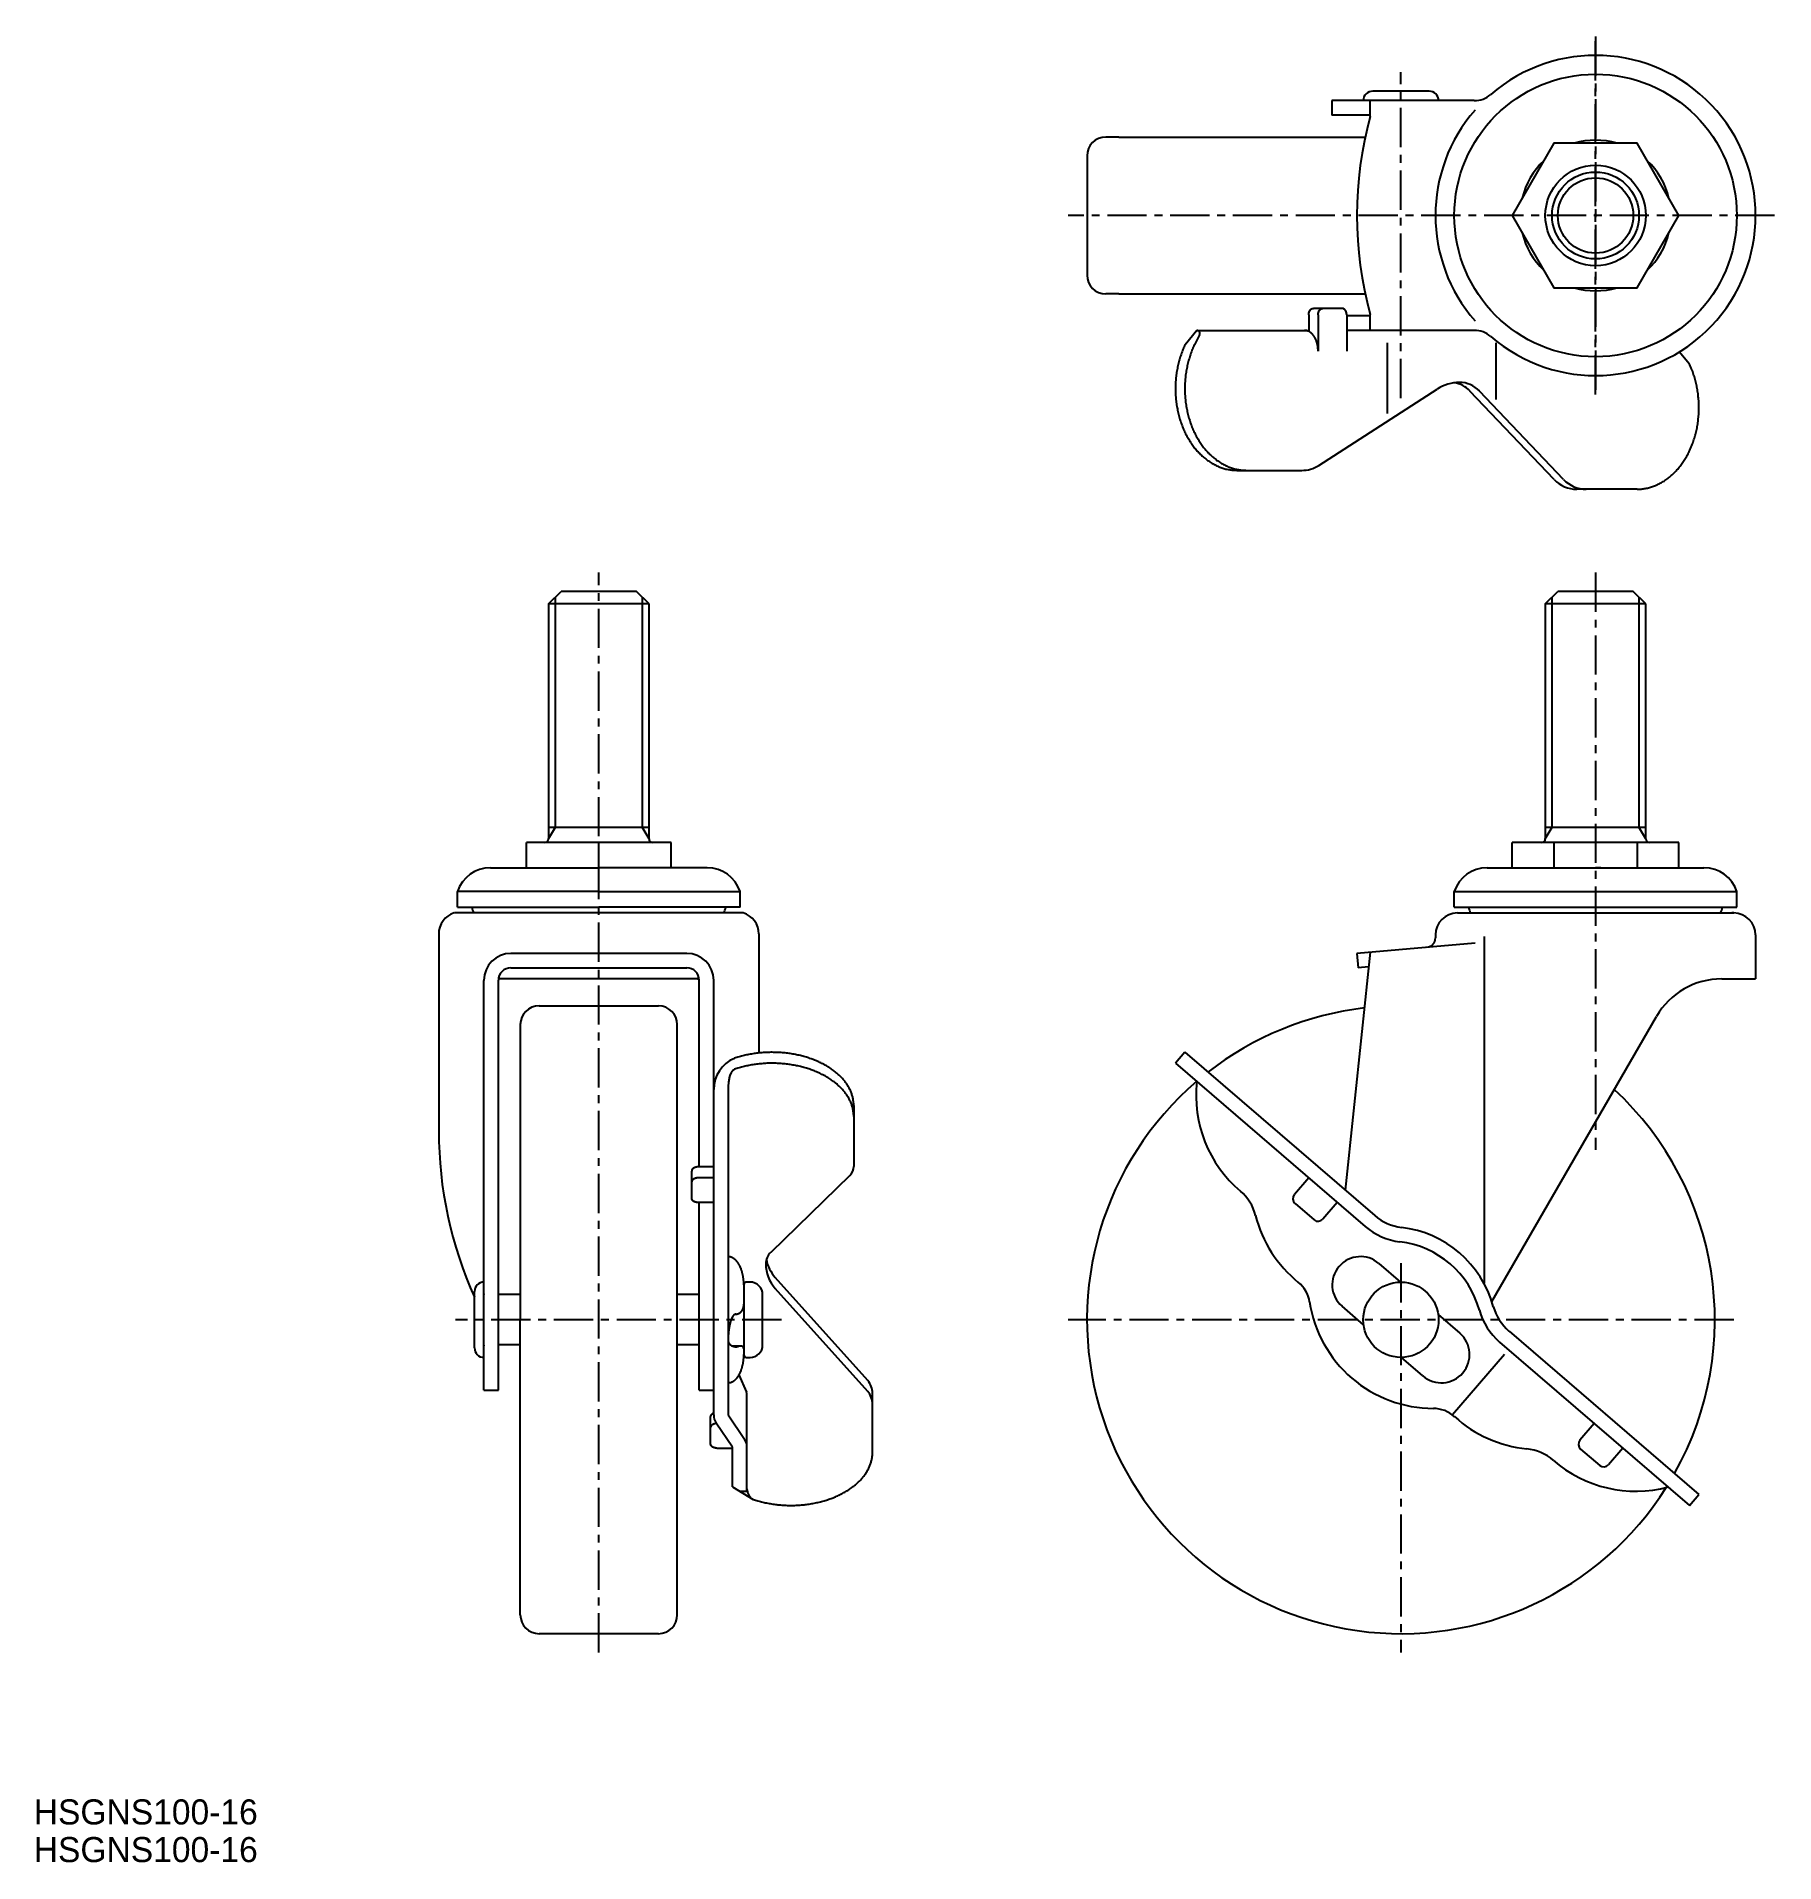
# Model space of a CAD drawing. Extents: x 60 to 337, y -33 to 258.
import ezdxf

# ---------------------------------------------------------------- set-up
doc = ezdxf.new("R2010")
doc.units = 0
doc.header["$LTSCALE"] = 5
doc.linetypes.add('CENTER', pattern=[2, 1.25, -0.25, 0.25, -0.25])
doc.layers.get('0').update_dxf_attribs({"linetype": 'CONTINUOUS'})
doc.layers.get('DEFPOINTS').update_dxf_attribs({"linetype": 'CONTINUOUS'})
doc.layers.add('CENTER', color=1, linetype='CENTER')

msp = doc.modelspace()

# ---------------------------------------------------------------- texts
at = {"color": 7, "linetype": 'CONTINUOUS'}
for p in [(59.44, -26.9), (59.44, -32.9)]:
    msp.add_text('HSGNS100-16', height=4, dxfattribs=at).set_placement(p)

# ---------------------------------------------------------------- linework, layer by layer
at = {"color": 7, "linetype": 'CONTINUOUS'}
for p, q in [((288.89, 247.67), (266.2, 247.67)), ((266.2, 247.67), (266.2, 245.37)), ((272.31, 245.14), (272.31, 247.67)), ((281.7, 249.17), (272.7, 249.17)), ((272.31, 245.37), (266.2, 245.37)), ((232.25, 241.87), (230.2, 241.87)), ((232.25, 241.87), (271.52, 241.87)), ((227.2, 238.87), (227.2, 219.87)), ((232.25, 216.87), (230.2, 216.87)), ((232.25, 216.87), (271.52, 216.87)), ((262.51, 213.57), (262.51, 210.92)), ((267.8, 214.57), (263.27, 214.57)), ((264.01, 213.57), (264.01, 207.77)), ((268.56, 213.57), (268.56, 207.77)), ((272.31, 213.37), (268.56, 213.37)), ((272.31, 211.07), (272.31, 213.61)), ((244.69, 211.07), (242.83, 208.77)), ((245.13, 210.35), (244.33, 208.77)), ((244.69, 211.07), (262.51, 211.07)), ((244.69, 211.07), (258.36, 211.07)), ((288.89, 211.07), (268.56, 211.07)), ((275.07, 197.82), (275.07, 209.07)), ((292.37, 200.05), (292.37, 209.07)), ((321.58, 207.67), (323.11, 205.77)), ((264.11, 189.57), (282.99, 201.73)), ((301.59, 187.33), (288.2, 201.41)), ((303.09, 187.33), (289.7, 201.41)), ((251.13, 188.77), (261.4, 188.77)), ((314.81, 185.77), (305.22, 185.77)), ((141.44, 167.49), (143.44, 169.49)), ((155.44, 169.49), (143.44, 169.49)), ((157.44, 167.49), (155.44, 169.49)), ((300.2, 167.49), (302.2, 169.49)), ((314.2, 169.49), (302.2, 169.49)), ((316.2, 167.49), (314.2, 169.49)), ((141.44, 167.49), (141.44, 130.09)), ((157.44, 167.49), (141.44, 167.49)), ((157.44, 130.09), (157.44, 167.49)), ((300.2, 167.49), (300.2, 130.09)), ((316.2, 167.49), (300.2, 167.49)), ((316.2, 130.09), (316.2, 167.49)), ((141.44, 131.97), (157.44, 131.97)), ((300.2, 131.97), (316.2, 131.97)), ((137.94, 125.49), (137.94, 129.49)), ((160.94, 129.49), (137.94, 129.49)), ((149.44, 125.49), (149.44, 129.49)), ((160.94, 125.49), (160.94, 129.49)), ((294.92, 125.49), (294.92, 129.49)), ((321.48, 129.49), (294.92, 129.49)), ((301.56, 129.49), (301.56, 125.49)), ((314.84, 129.49), (314.84, 125.49)), ((321.48, 125.49), (321.48, 129.49)), ((132.17, 125.49), (149.44, 125.49)), ((166.71, 125.49), (149.44, 125.49)), ((290.93, 125.49), (325.47, 125.49)), ((309.02, 125.49), (308.2, 125.49)), ((149.44, 121.69), (126.94, 121.69)), ((126.94, 119.19), (126.94, 121.69)), ((149.44, 121.69), (171.94, 121.69)), ((171.94, 119.19), (171.94, 121.69)), ((285.7, 121.69), (330.7, 121.69)), ((285.7, 119.19), (285.7, 121.69)), ((330.7, 119.19), (330.7, 121.69)), ((172.46, 118.28), (126.43, 118.28)), ((126.94, 119.19), (149.44, 119.19)), ((171.94, 119.19), (149.44, 119.19)), ((285.7, 119.19), (330.7, 119.19)), ((286.2, 118.28), (286.47, 118.28)), ((286.47, 118.28), (330.2, 118.28)), ((330.2, 118.28), (329.93, 118.28)), ((123.94, 114.93), (123.94, 83.53)), ((174.94, 114.93), (174.94, 95.97)), ((289.02, 113.49), (270.2, 111.84)), ((282.7, 114.78), (282.7, 114.31)), ((290.44, 114.53), (290.44, 59.29)), ((333.7, 114.78), (333.7, 107.78)), ((163.44, 111.84), (135.44, 111.84)), ((272.31, 112.03), (268.33, 74.11)), ((270.2, 111.84), (270.4, 109.55)), ((165.15, 107.78), (133.74, 107.78)), ((135.44, 109.55), (163.44, 109.55)), ((272.06, 109.7), (270.4, 109.55)), ((328.29, 107.78), (333.7, 107.78)), ((131.14, 42.29), (131.14, 107.54)), ((133.44, 42.29), (133.44, 107.55)), ((165.44, 77.83), (165.44, 107.55)), ((167.74, 38.32), (167.74, 107.54)), ((139.94, 103.49), (158.94, 103.49)), ((136.94, 100.49), (136.94, 53.49)), ((161.94, 6.49), (161.94, 100.49)), ((291.69, 56.39), (317.9, 101.78)), ((242.78, 96.09), (241.28, 94.34)), ((242.78, 96.09), (273.02, 70.08)), ((241.28, 94.34), (271.52, 68.33)), ((170.04, 90.17), (170.04, 38.32)), ((190.04, 87.61), (190.04, 77.91)), ((164.24, 72.83), (164.24, 77.18)), ((167.74, 77.83), (165.24, 77.83)), ((167.74, 76.09), (165.24, 76.09)), ((189.44, 76.47), (176.82, 64.22)), ((262.51, 76.09), (260.23, 73.43)), ((167.74, 72.17), (165.24, 72.17)), ((165.44, 42.29), (165.44, 72.17)), ((260.33, 72.02), (263.36, 69.41)), ((267.06, 72.17), (264.77, 69.52)), ((273.69, 62.45), (277.12, 59.49)), ((172.54, 59.04), (172.54, 47.75)), ((173.54, 59.49), (172.94, 59.49)), ((192.28, 43.8), (177.54, 60.23)), ((192.28, 42.06), (177.54, 58.49)), ((129.64, 48.99), (129.64, 57.99)), ((136.94, 57.49), (133.44, 57.49)), ((165.44, 57.49), (161.94, 57.49)), ((175.54, 49.49), (175.54, 57.49)), ((271.26, 52.67), (267.82, 55.63)), ((136.94, 6.49), (136.94, 53.49)), ((283.14, 54.32), (286.58, 51.36)), ((136.94, 49.49), (133.44, 49.49)), ((165.44, 49.49), (161.94, 49.49)), ((292.92, 49.93), (323.16, 23.92)), ((294.42, 51.68), (324.66, 25.67)), ((172.14, 49.29), (170.75, 49.29)), ((172.94, 47.49), (173.54, 47.49)), ((280.71, 44.54), (277.27, 47.5)), ((293.7, 47.94), (285.42, 38.32)), ((171.77, 44.7), (172.96, 41.93)), ((131.14, 42.29), (133.44, 42.29)), ((165.44, 42.29), (167.74, 42.29)), ((173.04, 26.18), (173.04, 41.53)), ((193.04, 32.4), (193.04, 41.8)), ((167.24, 33.7), (167.24, 38.06)), ((170.04, 38.32), (172.65, 34.46)), ((170.74, 33.17), (168.14, 37.03)), ((308, 36.96), (305.72, 34.31)), ((168.24, 33.05), (170.74, 33.05)), ((170.74, 26.86), (170.74, 33.17)), ((305.82, 32.9), (308.86, 30.29)), ((312.55, 33.05), (310.27, 30.4)), ((170.74, 26.86), (174.04, 24.88)), ((171.87, 26.18), (173.04, 26.18)), ((323.16, 23.92), (324.66, 25.67)), ((158.94, 3.49), (139.94, 3.49))]:
    msp.add_line(p, q, dxfattribs=at)
at = {"color": 3, "linetype": 'CONTINUOUS'}
for p, q in [((142.53, 131.97), (142.53, 168.58)), ((156.36, 168.58), (156.36, 131.97)), ((301.28, 131.97), (301.28, 168.58)), ((315.12, 168.58), (315.12, 131.97)), ((141.44, 130.09), (142.53, 131.97)), ((157.44, 130.09), (156.36, 131.97)), ((300.2, 130.09), (301.28, 131.97)), ((316.2, 130.09), (315.12, 131.97))]:
    msp.add_line(p, q, dxfattribs=at)
at = {"color": 7, "linetype": 'CONTINUOUS'}
msp.add_lwpolyline([(321.48, 229.37), (314.84, 240.87), (301.56, 240.87), (294.92, 229.37), (301.56, 217.87), (314.84, 217.87)], close=True, dxfattribs=at)
for points in [[(133.74, 107.78), (133.46, 107.78)], [(165.15, 107.78), (165.43, 107.78)]]:
    msp.add_lwpolyline(points, dxfattribs=at)
for points in [[(262.51, 213.57, 0), (262.51, 213.59, 0), (262.51, 213.6, 0), (262.51, 213.61, 0), (262.51, 213.62, 0), (262.51, 213.63, 0), (262.51, 213.65, 0), (262.51, 213.66, 0), (262.51, 213.67, 0), (262.51, 213.68, 0), (262.51, 213.7, 0), (262.51, 213.71, 0), (262.51, 213.72, 0), (262.52, 213.73, 0), (262.52, 213.75, 0), (262.52, 213.76, 0), (262.52, 213.77, 0), (262.52, 213.78, 0), (262.53, 213.79, 0), (262.53, 213.81, 0), (262.53, 213.82, 0), (262.53, 213.83, 0), (262.54, 213.84, 0), (262.54, 213.85, 0), (262.54, 213.86, 0), (262.54, 213.88, 0), (262.55, 213.89, 0), (262.55, 213.9, 0), (262.55, 213.91, 0), (262.56, 213.92, 0), (262.56, 213.93, 0), (262.56, 213.94, 0), (262.56, 213.96, 0), (262.57, 213.97, 0), (262.57, 213.98, 0), (262.58, 213.99, 0), (262.58, 214, 0), (262.58, 214.01, 0), (262.59, 214.02, 0), (262.59, 214.03, 0), (262.6, 214.04, 0), (262.6, 214.06, 0), (262.61, 214.07, 0), (262.61, 214.08, 0), (262.62, 214.09, 0), (262.62, 214.1, 0), (262.62, 214.11, 0), (262.63, 214.12, 0), (262.63, 214.13, 0), (262.64, 214.14, 0), (262.65, 214.15, 0), (262.65, 214.16, 0), (262.66, 214.17, 0), (262.66, 214.18, 0), (262.67, 214.19, 0), (262.67, 214.2, 0), (262.68, 214.21, 0), (262.69, 214.22, 0), (262.69, 214.23, 0), (262.7, 214.24, 0), (262.7, 214.25, 0), (262.71, 214.25, 0), (262.72, 214.26, 0), (262.72, 214.27, 0), (262.73, 214.28, 0), (262.74, 214.29, 0), (262.74, 214.3, 0), (262.75, 214.31, 0), (262.76, 214.31, 0), (262.76, 214.32, 0), (262.77, 214.33, 0), (262.78, 214.34, 0), (262.78, 214.35, 0), (262.79, 214.35, 0), (262.8, 214.36, 0), (262.81, 214.37, 0), (262.81, 214.38, 0), (262.82, 214.38, 0), (262.83, 214.39, 0), (262.84, 214.4, 0), (262.84, 214.41, 0), (262.85, 214.41, 0), (262.86, 214.42, 0), (262.87, 214.43, 0), (262.88, 214.43, 0), (262.88, 214.44, 0), (262.89, 214.44, 0), (262.9, 214.45, 0), (262.91, 214.46, 0), (262.92, 214.46, 0), (262.93, 214.47, 0), (262.93, 214.47, 0), (262.94, 214.48, 0), (262.95, 214.48, 0), (262.96, 214.49, 0), (262.97, 214.49, 0), (262.98, 214.5, 0), (262.98, 214.5, 0), (262.99, 214.51, 0), (263, 214.51, 0), (263.01, 214.52, 0), (263.02, 214.52, 0), (263.03, 214.52, 0), (263.04, 214.53, 0), (263.05, 214.53, 0), (263.05, 214.53, 0), (263.06, 214.54, 0), (263.07, 214.54, 0), (263.08, 214.54, 0), (263.09, 214.55, 0), (263.1, 214.55, 0), (263.11, 214.55, 0), (263.12, 214.56, 0), (263.13, 214.56, 0), (263.14, 214.56, 0), (263.14, 214.56, 0), (263.15, 214.56, 0), (263.16, 214.56, 0), (263.17, 214.57, 0), (263.18, 214.57, 0), (263.19, 214.57, 0), (263.2, 214.57, 0), (263.21, 214.57, 0), (263.22, 214.57, 0), (263.23, 214.57, 0), (263.24, 214.57, 0), (263.25, 214.57, 0), (263.26, 214.57, 0), (263.26, 214.57, 0)], [(264.01, 213.57, 0), (264.01, 213.59, 0), (264.01, 213.6, 0), (264.01, 213.61, 0), (264.01, 213.62, 0), (264.01, 213.63, 0), (264.01, 213.65, 0), (264.01, 213.66, 0), (264.01, 213.67, 0), (264.01, 213.68, 0), (264.01, 213.7, 0), (264.01, 213.71, 0), (264.01, 213.72, 0), (264.02, 213.73, 0), (264.02, 213.75, 0), (264.02, 213.76, 0), (264.02, 213.77, 0), (264.02, 213.78, 0), (264.02, 213.79, 0), (264.03, 213.81, 0), (264.03, 213.82, 0), (264.03, 213.83, 0), (264.03, 213.84, 0), (264.04, 213.85, 0), (264.04, 213.86, 0), (264.04, 213.88, 0), (264.05, 213.89, 0), (264.05, 213.9, 0), (264.05, 213.91, 0), (264.05, 213.92, 0), (264.06, 213.93, 0), (264.06, 213.94, 0), (264.06, 213.96, 0), (264.07, 213.97, 0), (264.07, 213.98, 0), (264.08, 213.99, 0), (264.08, 214, 0), (264.08, 214.01, 0), (264.09, 214.02, 0), (264.09, 214.03, 0), (264.1, 214.04, 0), (264.1, 214.06, 0), (264.11, 214.07, 0), (264.11, 214.08, 0), (264.12, 214.09, 0), (264.12, 214.1, 0), (264.12, 214.11, 0), (264.13, 214.12, 0), (264.13, 214.13, 0), (264.14, 214.14, 0), (264.14, 214.15, 0), (264.15, 214.16, 0), (264.16, 214.17, 0), (264.16, 214.18, 0), (264.17, 214.19, 0), (264.17, 214.2, 0), (264.18, 214.21, 0), (264.19, 214.22, 0), (264.19, 214.23, 0), (264.2, 214.24, 0), (264.2, 214.25, 0), (264.21, 214.25, 0), (264.22, 214.26, 0), (264.22, 214.27, 0), (264.23, 214.28, 0), (264.24, 214.29, 0), (264.24, 214.3, 0), (264.25, 214.31, 0), (264.26, 214.31, 0), (264.26, 214.32, 0), (264.27, 214.33, 0), (264.28, 214.34, 0), (264.28, 214.35, 0), (264.29, 214.35, 0), (264.3, 214.36, 0), (264.31, 214.37, 0), (264.31, 214.38, 0), (264.32, 214.38, 0), (264.33, 214.39, 0), (264.34, 214.4, 0), (264.34, 214.41, 0), (264.35, 214.41, 0), (264.36, 214.42, 0), (264.37, 214.43, 0), (264.38, 214.43, 0), (264.38, 214.44, 0), (264.39, 214.44, 0), (264.4, 214.45, 0), (264.41, 214.46, 0), (264.42, 214.46, 0), (264.42, 214.47, 0), (264.43, 214.47, 0), (264.44, 214.48, 0), (264.45, 214.48, 0), (264.46, 214.49, 0), (264.47, 214.49, 0), (264.48, 214.5, 0), (264.48, 214.5, 0), (264.49, 214.51, 0), (264.5, 214.51, 0), (264.51, 214.52, 0), (264.52, 214.52, 0), (264.53, 214.52, 0), (264.54, 214.53, 0), (264.55, 214.53, 0), (264.55, 214.53, 0), (264.56, 214.54, 0), (264.57, 214.54, 0), (264.58, 214.54, 0), (264.59, 214.55, 0), (264.6, 214.55, 0), (264.61, 214.55, 0), (264.62, 214.56, 0), (264.63, 214.56, 0), (264.63, 214.56, 0), (264.64, 214.56, 0), (264.65, 214.56, 0), (264.66, 214.56, 0), (264.67, 214.57, 0), (264.68, 214.57, 0), (264.69, 214.57, 0), (264.7, 214.57, 0), (264.71, 214.57, 0), (264.72, 214.57, 0), (264.73, 214.57, 0), (264.74, 214.57, 0), (264.75, 214.57, 0), (264.76, 214.57, 0), (264.76, 214.57, 0)], [(268.56, 213.57, 0), (268.56, 213.59, 0), (268.56, 213.6, 0), (268.56, 213.61, 0), (268.56, 213.62, 0), (268.56, 213.63, 0), (268.55, 213.65, 0), (268.55, 213.66, 0), (268.55, 213.67, 0), (268.55, 213.68, 0), (268.55, 213.7, 0), (268.55, 213.71, 0), (268.55, 213.72, 0), (268.55, 213.73, 0), (268.55, 213.75, 0), (268.54, 213.76, 0), (268.54, 213.77, 0), (268.54, 213.78, 0), (268.54, 213.79, 0), (268.54, 213.81, 0), (268.53, 213.82, 0), (268.53, 213.83, 0), (268.53, 213.84, 0), (268.53, 213.85, 0), (268.52, 213.86, 0), (268.52, 213.88, 0), (268.52, 213.89, 0), (268.51, 213.9, 0), (268.51, 213.91, 0), (268.51, 213.92, 0), (268.5, 213.93, 0), (268.5, 213.94, 0), (268.5, 213.96, 0), (268.5, 213.97, 0), (268.49, 213.98, 0), (268.49, 213.99, 0), (268.48, 214, 0), (268.48, 214.01, 0), (268.48, 214.02, 0), (268.47, 214.03, 0), (268.47, 214.04, 0), (268.46, 214.06, 0), (268.46, 214.07, 0), (268.45, 214.08, 0), (268.45, 214.09, 0), (268.44, 214.1, 0), (268.44, 214.11, 0), (268.43, 214.12, 0), (268.43, 214.13, 0), (268.42, 214.14, 0), (268.42, 214.15, 0), (268.41, 214.16, 0), (268.41, 214.17, 0), (268.4, 214.18, 0), (268.4, 214.19, 0), (268.39, 214.2, 0), (268.38, 214.21, 0), (268.38, 214.22, 0), (268.37, 214.23, 0), (268.37, 214.24, 0), (268.36, 214.25, 0), (268.35, 214.25, 0), (268.35, 214.26, 0), (268.34, 214.27, 0), (268.33, 214.28, 0), (268.33, 214.29, 0), (268.32, 214.3, 0), (268.31, 214.31, 0), (268.31, 214.31, 0), (268.3, 214.32, 0), (268.29, 214.33, 0), (268.29, 214.34, 0), (268.28, 214.35, 0), (268.27, 214.35, 0), (268.26, 214.36, 0), (268.26, 214.37, 0), (268.25, 214.38, 0), (268.24, 214.38, 0), (268.23, 214.39, 0), (268.23, 214.4, 0), (268.22, 214.41, 0), (268.21, 214.41, 0), (268.2, 214.42, 0), (268.2, 214.43, 0), (268.19, 214.43, 0), (268.18, 214.44, 0), (268.17, 214.44, 0), (268.16, 214.45, 0), (268.15, 214.46, 0), (268.15, 214.46, 0), (268.14, 214.47, 0), (268.13, 214.47, 0), (268.12, 214.48, 0), (268.11, 214.48, 0), (268.11, 214.49, 0), (268.1, 214.49, 0), (268.09, 214.5, 0), (268.08, 214.5, 0), (268.07, 214.51, 0), (268.06, 214.51, 0), (268.05, 214.52, 0), (268.05, 214.52, 0), (268.04, 214.52, 0), (268.03, 214.53, 0), (268.02, 214.53, 0), (268.01, 214.53, 0), (268, 214.54, 0), (267.99, 214.54, 0), (267.98, 214.54, 0), (267.97, 214.55, 0), (267.96, 214.55, 0), (267.95, 214.55, 0), (267.95, 214.56, 0), (267.94, 214.56, 0), (267.93, 214.56, 0), (267.92, 214.56, 0), (267.91, 214.56, 0), (267.9, 214.56, 0), (267.89, 214.57, 0), (267.88, 214.57, 0), (267.87, 214.57, 0), (267.86, 214.57, 0), (267.85, 214.57, 0), (267.84, 214.57, 0), (267.83, 214.57, 0), (267.83, 214.57, 0), (267.82, 214.57, 0), (267.81, 214.57, 0), (267.8, 214.57, 0)], [(264.01, 207.77, 0), (264.01, 207.81, 0), (264.01, 207.85, 0), (264, 207.9, 0), (264, 207.94, 0), (264, 207.98, 0), (264, 208.02, 0), (264, 208.06, 0), (264, 208.1, 0), (263.99, 208.14, 0), (263.99, 208.18, 0), (263.99, 208.22, 0), (263.98, 208.26, 0), (263.98, 208.3, 0), (263.98, 208.34, 0), (263.97, 208.38, 0), (263.97, 208.42, 0), (263.96, 208.46, 0), (263.95, 208.5, 0), (263.95, 208.54, 0), (263.94, 208.58, 0), (263.94, 208.62, 0), (263.93, 208.65, 0), (263.92, 208.69, 0), (263.91, 208.73, 0), (263.91, 208.77, 0), (263.9, 208.81, 0), (263.89, 208.85, 0), (263.88, 208.89, 0), (263.87, 208.92, 0), (263.86, 208.96, 0), (263.85, 209, 0), (263.84, 209.04, 0), (263.83, 209.07, 0), (263.82, 209.11, 0), (263.81, 209.15, 0), (263.8, 209.19, 0), (263.79, 209.22, 0), (263.78, 209.26, 0), (263.76, 209.29, 0), (263.75, 209.33, 0), (263.74, 209.37, 0), (263.73, 209.4, 0), (263.71, 209.44, 0), (263.7, 209.47, 0), (263.69, 209.5, 0), (263.67, 209.54, 0), (263.66, 209.57, 0), (263.64, 209.61, 0), (263.63, 209.64, 0), (263.61, 209.67, 0), (263.6, 209.71, 0), (263.58, 209.74, 0), (263.57, 209.77, 0), (263.55, 209.8, 0), (263.54, 209.84, 0), (263.52, 209.87, 0), (263.5, 209.9, 0), (263.48, 209.93, 0), (263.47, 209.96, 0), (263.45, 209.99, 0), (263.43, 210.02, 0), (263.41, 210.05, 0), (263.39, 210.08, 0), (263.38, 210.11, 0), (263.36, 210.14, 0), (263.34, 210.16, 0), (263.32, 210.19, 0), (263.3, 210.22, 0), (263.28, 210.25, 0), (263.26, 210.27, 0), (263.24, 210.3, 0), (263.22, 210.32, 0), (263.2, 210.35, 0), (263.18, 210.38, 0), (263.16, 210.4, 0), (263.14, 210.43, 0), (263.12, 210.45, 0), (263.09, 210.47, 0), (263.07, 210.5, 0), (263.05, 210.52, 0), (263.03, 210.54, 0), (263.01, 210.56, 0), (262.98, 210.58, 0), (262.96, 210.6, 0), (262.94, 210.62, 0), (262.92, 210.65, 0), (262.89, 210.66, 0), (262.87, 210.68, 0), (262.85, 210.7, 0), (262.82, 210.72, 0), (262.8, 210.74, 0), (262.77, 210.76, 0), (262.75, 210.77, 0), (262.73, 210.79, 0), (262.7, 210.81, 0), (262.68, 210.82, 0), (262.65, 210.84, 0), (262.63, 210.85, 0), (262.61, 210.87, 0), (262.58, 210.88, 0), (262.56, 210.9, 0), (262.53, 210.91, 0), (262.5, 210.92, 0), (262.48, 210.93, 0), (262.45, 210.94, 0), (262.43, 210.95, 0), (262.4, 210.97, 0), (262.38, 210.97, 0), (262.35, 210.99, 0), (262.33, 210.99, 0), (262.3, 211, 0), (262.27, 211.01, 0), (262.25, 211.02, 0), (262.22, 211.03, 0), (262.2, 211.03, 0), (262.17, 211.04, 0), (262.14, 211.04, 0), (262.12, 211.05, 0), (262.09, 211.05, 0), (262.07, 211.06, 0), (262.04, 211.06, 0), (262.01, 211.06, 0), (261.99, 211.07, 0), (261.96, 211.07, 0), (261.93, 211.07, 0), (261.91, 211.07, 0), (261.88, 211.07, 0), (261.86, 211.07, 0)], [(242.83, 208.77, 0), (242.74, 208.59, 0), (242.66, 208.4, 0), (242.57, 208.22, 0), (242.49, 208.03, 0), (242.41, 207.84, 0), (242.34, 207.64, 0), (242.27, 207.45, 0), (242.19, 207.25, 0), (242.13, 207.05, 0), (242.06, 206.85, 0), (242, 206.65, 0), (241.94, 206.45, 0), (241.88, 206.25, 0), (241.82, 206.04, 0), (241.77, 205.84, 0), (241.72, 205.63, 0), (241.67, 205.42, 0), (241.63, 205.21, 0), (241.59, 205, 0), (241.55, 204.79, 0), (241.51, 204.58, 0), (241.48, 204.37, 0), (241.44, 204.16, 0), (241.42, 203.94, 0), (241.39, 203.73, 0), (241.37, 203.51, 0), (241.34, 203.3, 0), (241.33, 203.08, 0), (241.31, 202.86, 0), (241.3, 202.65, 0), (241.29, 202.43, 0), (241.28, 202.21, 0), (241.28, 202, 0), (241.28, 201.78, 0), (241.28, 201.56, 0), (241.28, 201.34, 0), (241.29, 201.13, 0), (241.3, 200.91, 0), (241.31, 200.69, 0), (241.33, 200.48, 0), (241.34, 200.26, 0), (241.37, 200.04, 0), (241.39, 199.83, 0), (241.41, 199.62, 0), (241.44, 199.4, 0), (241.47, 199.19, 0), (241.51, 198.98, 0), (241.54, 198.76, 0), (241.59, 198.55, 0), (241.63, 198.34, 0), (241.67, 198.13, 0), (241.72, 197.93, 0), (241.77, 197.72, 0), (241.82, 197.51, 0), (241.88, 197.31, 0), (241.94, 197.1, 0), (242, 196.9, 0), (242.06, 196.7, 0), (242.12, 196.5, 0), (242.19, 196.31, 0), (242.26, 196.11, 0), (242.34, 195.91, 0), (242.41, 195.72, 0), (242.49, 195.53, 0), (242.57, 195.34, 0), (242.65, 195.15, 0), (242.74, 194.97, 0), (242.82, 194.78, 0), (242.91, 194.6, 0), (243.01, 194.42, 0), (243.1, 194.24, 0), (243.2, 194.06, 0), (243.3, 193.89, 0), (243.4, 193.72, 0), (243.5, 193.55, 0), (243.61, 193.38, 0), (243.71, 193.22, 0), (243.82, 193.06, 0), (243.93, 192.9, 0), (244.05, 192.74, 0), (244.16, 192.58, 0), (244.28, 192.43, 0), (244.4, 192.28, 0), (244.52, 192.13, 0), (244.65, 191.99, 0), (244.77, 191.85, 0), (244.9, 191.71, 0), (245.03, 191.57, 0), (245.16, 191.44, 0), (245.29, 191.31, 0), (245.42, 191.18, 0), (245.56, 191.06, 0), (245.69, 190.94, 0), (245.83, 190.82, 0), (245.97, 190.7, 0), (246.11, 190.59, 0), (246.25, 190.48, 0), (246.4, 190.37, 0), (246.54, 190.27, 0), (246.69, 190.17, 0), (246.84, 190.07, 0), (246.98, 189.98, 0), (247.13, 189.89, 0), (247.29, 189.81, 0), (247.44, 189.72, 0), (247.59, 189.64, 0), (247.75, 189.57, 0), (247.9, 189.49, 0), (248.06, 189.42, 0), (248.21, 189.36, 0), (248.37, 189.29, 0), (248.53, 189.24, 0), (248.69, 189.18, 0), (248.85, 189.13, 0), (249.01, 189.08, 0), (249.17, 189.03, 0), (249.33, 188.99, 0), (249.49, 188.96, 0), (249.66, 188.92, 0), (249.82, 188.89, 0), (249.98, 188.86, 0), (250.15, 188.84, 0), (250.31, 188.82, 0), (250.48, 188.8, 0), (250.64, 188.79, 0), (250.81, 188.78, 0), (250.97, 188.78, 0), (251.13, 188.77, 0)], [(244.33, 208.77, 0), (244.24, 208.59, 0), (244.16, 208.4, 0), (244.07, 208.22, 0), (243.99, 208.03, 0), (243.91, 207.84, 0), (243.84, 207.64, 0), (243.76, 207.45, 0), (243.69, 207.25, 0), (243.63, 207.05, 0), (243.56, 206.85, 0), (243.5, 206.65, 0), (243.44, 206.45, 0), (243.38, 206.25, 0), (243.32, 206.04, 0), (243.27, 205.84, 0), (243.22, 205.63, 0), (243.17, 205.42, 0), (243.13, 205.21, 0), (243.09, 205, 0), (243.05, 204.79, 0), (243.01, 204.58, 0), (242.98, 204.37, 0), (242.94, 204.16, 0), (242.91, 203.94, 0), (242.89, 203.73, 0), (242.87, 203.51, 0), (242.84, 203.3, 0), (242.83, 203.08, 0), (242.81, 202.86, 0), (242.8, 202.65, 0), (242.79, 202.43, 0), (242.78, 202.21, 0), (242.78, 202, 0), (242.78, 201.78, 0), (242.78, 201.56, 0), (242.78, 201.34, 0), (242.79, 201.13, 0), (242.8, 200.91, 0), (242.81, 200.69, 0), (242.83, 200.48, 0), (242.84, 200.26, 0), (242.87, 200.04, 0), (242.89, 199.83, 0), (242.91, 199.62, 0), (242.94, 199.4, 0), (242.97, 199.19, 0), (243.01, 198.98, 0), (243.04, 198.76, 0), (243.09, 198.55, 0), (243.13, 198.34, 0), (243.17, 198.13, 0), (243.22, 197.93, 0), (243.27, 197.72, 0), (243.32, 197.51, 0), (243.38, 197.31, 0), (243.44, 197.1, 0), (243.5, 196.9, 0), (243.56, 196.7, 0), (243.62, 196.5, 0), (243.69, 196.31, 0), (243.76, 196.11, 0), (243.84, 195.91, 0), (243.91, 195.72, 0), (243.99, 195.53, 0), (244.07, 195.34, 0), (244.15, 195.15, 0), (244.24, 194.97, 0), (244.32, 194.78, 0), (244.41, 194.6, 0), (244.51, 194.42, 0), (244.6, 194.24, 0), (244.7, 194.06, 0), (244.8, 193.89, 0), (244.9, 193.72, 0), (245, 193.55, 0), (245.11, 193.38, 0), (245.21, 193.22, 0), (245.32, 193.06, 0), (245.43, 192.9, 0), (245.55, 192.74, 0), (245.66, 192.58, 0), (245.78, 192.43, 0), (245.9, 192.28, 0), (246.02, 192.13, 0), (246.14, 191.99, 0), (246.27, 191.85, 0), (246.4, 191.71, 0), (246.52, 191.57, 0), (246.65, 191.44, 0), (246.79, 191.31, 0), (246.92, 191.18, 0), (247.06, 191.06, 0), (247.19, 190.94, 0), (247.33, 190.82, 0), (247.47, 190.7, 0), (247.61, 190.59, 0), (247.75, 190.48, 0), (247.9, 190.37, 0), (248.04, 190.27, 0), (248.19, 190.17, 0), (248.34, 190.07, 0), (248.48, 189.98, 0), (248.63, 189.89, 0), (248.78, 189.81, 0), (248.94, 189.72, 0), (249.09, 189.64, 0), (249.25, 189.57, 0), (249.4, 189.49, 0), (249.56, 189.42, 0), (249.71, 189.36, 0), (249.87, 189.29, 0), (250.03, 189.24, 0), (250.19, 189.18, 0), (250.35, 189.13, 0), (250.51, 189.08, 0), (250.67, 189.03, 0), (250.83, 188.99, 0), (250.99, 188.96, 0), (251.16, 188.92, 0), (251.32, 188.89, 0), (251.48, 188.86, 0), (251.65, 188.84, 0), (251.81, 188.82, 0), (251.97, 188.8, 0), (252.14, 188.79, 0), (252.3, 188.78, 0), (252.47, 188.78, 0), (252.63, 188.77, 0)], [(314.81, 185.77, 0), (314.97, 185.78, 0), (315.14, 185.78, 0), (315.3, 185.79, 0), (315.46, 185.8, 0), (315.63, 185.82, 0), (315.79, 185.84, 0), (315.96, 185.86, 0), (316.12, 185.89, 0), (316.28, 185.92, 0), (316.45, 185.96, 0), (316.61, 185.99, 0), (316.77, 186.03, 0), (316.93, 186.08, 0), (317.09, 186.13, 0), (317.25, 186.18, 0), (317.41, 186.24, 0), (317.57, 186.29, 0), (317.73, 186.36, 0), (317.88, 186.42, 0), (318.04, 186.49, 0), (318.19, 186.57, 0), (318.35, 186.64, 0), (318.5, 186.72, 0), (318.65, 186.81, 0), (318.81, 186.89, 0), (318.96, 186.98, 0), (319.11, 187.07, 0), (319.25, 187.17, 0), (319.4, 187.27, 0), (319.54, 187.37, 0), (319.69, 187.48, 0), (319.83, 187.59, 0), (319.97, 187.7, 0), (320.11, 187.82, 0), (320.25, 187.94, 0), (320.39, 188.06, 0), (320.52, 188.18, 0), (320.65, 188.31, 0), (320.79, 188.44, 0), (320.92, 188.57, 0), (321.05, 188.71, 0), (321.17, 188.85, 0), (321.3, 188.99, 0), (321.42, 189.13, 0), (321.54, 189.28, 0), (321.66, 189.43, 0), (321.78, 189.58, 0), (321.89, 189.74, 0), (322.01, 189.9, 0), (322.12, 190.06, 0), (322.23, 190.22, 0), (322.33, 190.38, 0), (322.44, 190.55, 0), (322.54, 190.72, 0), (322.64, 190.89, 0), (322.74, 191.06, 0), (322.84, 191.24, 0), (322.93, 191.42, 0), (323.03, 191.6, 0), (323.12, 191.78, 0), (323.2, 191.97, 0), (323.29, 192.15, 0), (323.37, 192.34, 0), (323.45, 192.53, 0), (323.53, 192.72, 0), (323.61, 192.91, 0), (323.68, 193.11, 0), (323.75, 193.31, 0), (323.82, 193.5, 0), (323.88, 193.7, 0), (323.94, 193.9, 0), (324, 194.1, 0), (324.06, 194.31, 0), (324.12, 194.51, 0), (324.17, 194.72, 0), (324.22, 194.93, 0), (324.27, 195.13, 0), (324.31, 195.34, 0), (324.36, 195.55, 0), (324.39, 195.76, 0), (324.43, 195.98, 0), (324.47, 196.19, 0), (324.5, 196.4, 0), (324.53, 196.62, 0), (324.55, 196.83, 0), (324.57, 197.04, 0), (324.6, 197.26, 0), (324.61, 197.48, 0), (324.63, 197.69, 0), (324.64, 197.91, 0), (324.65, 198.13, 0), (324.66, 198.34, 0), (324.66, 198.56, 0), (324.66, 198.78, 0), (324.66, 199, 0), (324.66, 199.21, 0), (324.65, 199.43, 0), (324.64, 199.65, 0), (324.63, 199.86, 0), (324.61, 200.08, 0), (324.6, 200.3, 0), (324.57, 200.51, 0), (324.55, 200.73, 0), (324.52, 200.94, 0), (324.5, 201.16, 0), (324.46, 201.37, 0), (324.43, 201.58, 0), (324.39, 201.79, 0), (324.35, 202, 0), (324.31, 202.21, 0), (324.27, 202.42, 0), (324.22, 202.63, 0), (324.17, 202.84, 0), (324.12, 203.04, 0), (324.06, 203.25, 0), (324, 203.45, 0), (323.94, 203.65, 0), (323.88, 203.85, 0), (323.81, 204.05, 0), (323.75, 204.25, 0), (323.68, 204.45, 0), (323.6, 204.64, 0), (323.53, 204.84, 0), (323.45, 205.03, 0), (323.37, 205.22, 0), (323.29, 205.4, 0), (323.2, 205.59, 0), (323.11, 205.77, 0)], [(190.04, 87.61, 0), (190.04, 87.75, 0), (190.04, 87.88, 0), (190.03, 88.02, 0), (190.02, 88.15, 0), (190, 88.29, 0), (189.98, 88.42, 0), (189.96, 88.56, 0), (189.94, 88.69, 0), (189.91, 88.83, 0), (189.88, 88.96, 0), (189.84, 89.1, 0), (189.8, 89.23, 0), (189.76, 89.36, 0), (189.72, 89.49, 0), (189.67, 89.63, 0), (189.62, 89.76, 0), (189.56, 89.89, 0), (189.51, 90.02, 0), (189.45, 90.15, 0), (189.38, 90.28, 0), (189.31, 90.41, 0), (189.24, 90.54, 0), (189.17, 90.66, 0), (189.09, 90.79, 0), (189.01, 90.91, 0), (188.93, 91.04, 0), (188.85, 91.16, 0), (188.76, 91.29, 0), (188.66, 91.41, 0), (188.57, 91.53, 0), (188.47, 91.65, 0), (188.37, 91.77, 0), (188.27, 91.89, 0), (188.16, 92, 0), (188.05, 92.12, 0), (187.94, 92.23, 0), (187.83, 92.34, 0), (187.71, 92.46, 0), (187.59, 92.57, 0), (187.46, 92.68, 0), (187.34, 92.79, 0), (187.21, 92.89, 0), (187.08, 93, 0), (186.94, 93.1, 0), (186.81, 93.2, 0), (186.67, 93.31, 0), (186.53, 93.41, 0), (186.39, 93.5, 0), (186.24, 93.6, 0), (186.09, 93.7, 0), (185.94, 93.79, 0), (185.79, 93.88, 0), (185.63, 93.97, 0), (185.47, 94.06, 0), (185.31, 94.15, 0), (185.15, 94.23, 0), (184.99, 94.32, 0), (184.82, 94.4, 0), (184.66, 94.48, 0), (184.49, 94.56, 0), (184.31, 94.64, 0), (184.14, 94.71, 0), (183.97, 94.78, 0), (183.79, 94.86, 0), (183.61, 94.93, 0), (183.43, 94.99, 0), (183.25, 95.06, 0), (183.06, 95.12, 0), (182.88, 95.18, 0), (182.69, 95.24, 0), (182.5, 95.3, 0), (182.31, 95.36, 0), (182.12, 95.41, 0), (181.93, 95.46, 0), (181.74, 95.51, 0), (181.54, 95.56, 0), (181.34, 95.61, 0), (181.15, 95.65, 0), (180.95, 95.69, 0), (180.75, 95.73, 0), (180.55, 95.77, 0), (180.35, 95.81, 0), (180.15, 95.84, 0), (179.94, 95.87, 0), (179.74, 95.9, 0), (179.54, 95.93, 0), (179.33, 95.95, 0), (179.13, 95.98, 0), (178.92, 96, 0), (178.72, 96.02, 0), (178.51, 96.03, 0), (178.3, 96.05, 0), (178.09, 96.06, 0), (177.89, 96.07, 0), (177.68, 96.08, 0), (177.47, 96.08, 0), (177.26, 96.08, 0), (177.05, 96.09, 0), (176.85, 96.09, 0), (176.64, 96.08, 0), (176.43, 96.08, 0), (176.22, 96.07, 0), (176.01, 96.06, 0), (175.81, 96.05, 0), (175.6, 96.03, 0), (175.39, 96.02, 0), (175.19, 96, 0), (174.98, 95.98, 0), (174.78, 95.96, 0), (174.57, 95.93, 0), (174.37, 95.9, 0), (174.16, 95.88, 0), (173.96, 95.84, 0), (173.76, 95.81, 0), (173.56, 95.78, 0), (173.36, 95.74, 0), (173.16, 95.7, 0), (172.96, 95.66, 0), (172.76, 95.61, 0), (172.57, 95.57, 0), (172.37, 95.52, 0), (172.18, 95.47, 0), (171.99, 95.42, 0), (171.79, 95.36, 0), (171.6, 95.31, 0), (171.42, 95.25, 0), (171.23, 95.19, 0), (171.04, 95.13, 0)], [(190.04, 85.87, 0), (190.04, 86, 0), (190.04, 86.14, 0), (190.03, 86.27, 0), (190.02, 86.41, 0), (190, 86.54, 0), (189.98, 86.68, 0), (189.96, 86.81, 0), (189.94, 86.95, 0), (189.91, 87.08, 0), (189.88, 87.22, 0), (189.84, 87.35, 0), (189.8, 87.49, 0), (189.76, 87.62, 0), (189.72, 87.75, 0), (189.67, 87.88, 0), (189.62, 88.01, 0), (189.56, 88.15, 0), (189.51, 88.28, 0), (189.45, 88.41, 0), (189.38, 88.54, 0), (189.31, 88.66, 0), (189.24, 88.79, 0), (189.17, 88.92, 0), (189.09, 89.05, 0), (189.01, 89.17, 0), (188.93, 89.3, 0), (188.85, 89.42, 0), (188.76, 89.54, 0), (188.66, 89.66, 0), (188.57, 89.78, 0), (188.47, 89.9, 0), (188.37, 90.02, 0), (188.27, 90.14, 0), (188.16, 90.26, 0), (188.05, 90.37, 0), (187.94, 90.49, 0), (187.83, 90.6, 0), (187.71, 90.71, 0), (187.59, 90.82, 0), (187.46, 90.93, 0), (187.34, 91.04, 0), (187.21, 91.15, 0), (187.08, 91.25, 0), (186.94, 91.36, 0), (186.81, 91.46, 0), (186.67, 91.56, 0), (186.53, 91.66, 0), (186.39, 91.76, 0), (186.24, 91.86, 0), (186.09, 91.95, 0), (185.94, 92.05, 0), (185.79, 92.14, 0), (185.63, 92.23, 0), (185.47, 92.32, 0), (185.31, 92.4, 0), (185.15, 92.49, 0), (184.99, 92.57, 0), (184.82, 92.66, 0), (184.66, 92.74, 0), (184.49, 92.82, 0), (184.31, 92.89, 0), (184.14, 92.97, 0), (183.97, 93.04, 0), (183.79, 93.11, 0), (183.61, 93.18, 0), (183.43, 93.25, 0), (183.25, 93.31, 0), (183.06, 93.38, 0), (182.88, 93.44, 0), (182.69, 93.5, 0), (182.5, 93.56, 0), (182.31, 93.61, 0), (182.12, 93.67, 0), (181.93, 93.72, 0), (181.74, 93.77, 0), (181.54, 93.82, 0), (181.34, 93.86, 0), (181.15, 93.91, 0), (180.95, 93.95, 0), (180.75, 93.99, 0), (180.55, 94.03, 0), (180.35, 94.06, 0), (180.15, 94.1, 0), (179.94, 94.13, 0), (179.74, 94.16, 0), (179.54, 94.18, 0), (179.33, 94.21, 0), (179.13, 94.23, 0), (178.92, 94.25, 0), (178.72, 94.27, 0), (178.51, 94.29, 0), (178.3, 94.3, 0), (178.09, 94.31, 0), (177.89, 94.32, 0), (177.68, 94.33, 0), (177.47, 94.34, 0), (177.26, 94.34, 0), (177.05, 94.34, 0), (176.85, 94.34, 0), (176.64, 94.34, 0), (176.43, 94.33, 0), (176.22, 94.33, 0), (176.01, 94.32, 0), (175.81, 94.3, 0), (175.6, 94.29, 0), (175.39, 94.27, 0), (175.19, 94.26, 0), (174.98, 94.23, 0), (174.78, 94.21, 0), (174.57, 94.19, 0), (174.37, 94.16, 0), (174.16, 94.13, 0), (173.96, 94.1, 0), (173.76, 94.07, 0), (173.56, 94.03, 0), (173.36, 93.99, 0), (173.16, 93.95, 0), (172.96, 93.91, 0), (172.76, 93.87, 0), (172.57, 93.82, 0), (172.37, 93.78, 0), (172.18, 93.73, 0), (171.99, 93.67, 0), (171.79, 93.62, 0), (171.6, 93.56, 0), (171.42, 93.51, 0), (171.23, 93.45, 0), (171.04, 93.39, 0)], [(170.39, 92.61, 0), (170.39, 92.59, 0), (170.38, 92.58, 0), (170.38, 92.57, 0), (170.37, 92.55, 0), (170.37, 92.54, 0), (170.36, 92.52, 0), (170.36, 92.51, 0), (170.35, 92.49, 0), (170.35, 92.48, 0), (170.34, 92.46, 0), (170.34, 92.45, 0), (170.33, 92.43, 0), (170.33, 92.42, 0), (170.32, 92.4, 0), (170.32, 92.39, 0), (170.31, 92.37, 0), (170.31, 92.35, 0), (170.3, 92.34, 0), (170.3, 92.32, 0), (170.29, 92.31, 0), (170.29, 92.29, 0), (170.29, 92.27, 0), (170.28, 92.26, 0), (170.28, 92.24, 0), (170.27, 92.22, 0), (170.27, 92.21, 0), (170.26, 92.19, 0), (170.26, 92.17, 0), (170.26, 92.16, 0), (170.25, 92.14, 0), (170.25, 92.12, 0), (170.24, 92.11, 0), (170.24, 92.09, 0), (170.24, 92.07, 0), (170.23, 92.05, 0), (170.23, 92.04, 0), (170.22, 92.02, 0), (170.22, 92, 0), (170.22, 91.98, 0), (170.21, 91.96, 0), (170.21, 91.95, 0), (170.21, 91.93, 0), (170.2, 91.91, 0), (170.2, 91.89, 0), (170.19, 91.87, 0), (170.19, 91.86, 0), (170.19, 91.84, 0), (170.18, 91.82, 0), (170.18, 91.8, 0), (170.18, 91.78, 0), (170.17, 91.76, 0), (170.17, 91.74, 0), (170.17, 91.73, 0), (170.16, 91.71, 0), (170.16, 91.69, 0), (170.16, 91.67, 0), (170.16, 91.65, 0), (170.15, 91.63, 0), (170.15, 91.61, 0), (170.15, 91.59, 0), (170.14, 91.57, 0), (170.14, 91.55, 0), (170.14, 91.53, 0), (170.13, 91.51, 0), (170.13, 91.49, 0), (170.13, 91.47, 0), (170.13, 91.45, 0), (170.12, 91.43, 0), (170.12, 91.41, 0), (170.12, 91.39, 0), (170.12, 91.37, 0), (170.11, 91.35, 0), (170.11, 91.33, 0), (170.11, 91.31, 0), (170.11, 91.29, 0), (170.1, 91.27, 0), (170.1, 91.25, 0), (170.1, 91.23, 0), (170.1, 91.21, 0), (170.09, 91.19, 0), (170.09, 91.17, 0), (170.09, 91.15, 0), (170.09, 91.13, 0), (170.09, 91.11, 0), (170.09, 91.09, 0), (170.08, 91.07, 0), (170.08, 91.05, 0), (170.08, 91.03, 0), (170.08, 91.01, 0), (170.08, 90.99, 0), (170.07, 90.96, 0), (170.07, 90.94, 0), (170.07, 90.92, 0), (170.07, 90.9, 0), (170.07, 90.88, 0), (170.07, 90.86, 0), (170.06, 90.84, 0), (170.06, 90.82, 0), (170.06, 90.8, 0), (170.06, 90.78, 0), (170.06, 90.75, 0), (170.06, 90.73, 0), (170.06, 90.71, 0), (170.06, 90.69, 0), (170.06, 90.67, 0), (170.05, 90.65, 0), (170.05, 90.63, 0), (170.05, 90.6, 0), (170.05, 90.58, 0), (170.05, 90.56, 0), (170.05, 90.54, 0), (170.05, 90.52, 0), (170.05, 90.5, 0), (170.05, 90.48, 0), (170.05, 90.45, 0), (170.05, 90.43, 0), (170.05, 90.41, 0), (170.04, 90.39, 0), (170.04, 90.37, 0), (170.04, 90.35, 0), (170.04, 90.33, 0), (170.04, 90.3, 0), (170.04, 90.28, 0), (170.04, 90.26, 0), (170.04, 90.24, 0), (170.04, 90.22, 0), (170.04, 90.2, 0), (170.04, 90.17, 0)], [(165.24, 77.83, 0), (165.23, 77.83, 0), (165.22, 77.83, 0), (165.21, 77.83, 0), (165.19, 77.83, 0), (165.18, 77.83, 0), (165.17, 77.83, 0), (165.16, 77.83, 0), (165.15, 77.83, 0), (165.13, 77.83, 0), (165.12, 77.82, 0), (165.11, 77.82, 0), (165.1, 77.82, 0), (165.08, 77.82, 0), (165.07, 77.82, 0), (165.06, 77.82, 0), (165.05, 77.82, 0), (165.04, 77.82, 0), (165.02, 77.81, 0), (165.01, 77.81, 0), (165, 77.81, 0), (164.99, 77.81, 0), (164.98, 77.81, 0), (164.97, 77.8, 0), (164.95, 77.8, 0), (164.94, 77.8, 0), (164.93, 77.8, 0), (164.92, 77.79, 0), (164.91, 77.79, 0), (164.9, 77.79, 0), (164.88, 77.79, 0), (164.87, 77.78, 0), (164.86, 77.78, 0), (164.85, 77.78, 0), (164.84, 77.77, 0), (164.83, 77.77, 0), (164.82, 77.77, 0), (164.81, 77.76, 0), (164.79, 77.76, 0), (164.78, 77.76, 0), (164.77, 77.75, 0), (164.76, 77.75, 0), (164.75, 77.74, 0), (164.74, 77.74, 0), (164.73, 77.74, 0), (164.72, 77.73, 0), (164.71, 77.73, 0), (164.7, 77.72, 0), (164.69, 77.72, 0), (164.68, 77.72, 0), (164.67, 77.71, 0), (164.66, 77.71, 0), (164.65, 77.7, 0), (164.64, 77.7, 0), (164.63, 77.69, 0), (164.62, 77.69, 0), (164.61, 77.68, 0), (164.6, 77.68, 0), (164.59, 77.67, 0), (164.58, 77.67, 0), (164.57, 77.66, 0), (164.56, 77.66, 0), (164.55, 77.65, 0), (164.54, 77.64, 0), (164.54, 77.64, 0), (164.53, 77.63, 0), (164.52, 77.63, 0), (164.51, 77.62, 0), (164.5, 77.62, 0), (164.49, 77.61, 0), (164.49, 77.6, 0), (164.48, 77.6, 0), (164.47, 77.59, 0), (164.46, 77.58, 0), (164.46, 77.58, 0), (164.45, 77.57, 0), (164.44, 77.57, 0), (164.43, 77.56, 0), (164.43, 77.55, 0), (164.42, 77.55, 0), (164.41, 77.54, 0), (164.41, 77.53, 0), (164.4, 77.53, 0), (164.39, 77.52, 0), (164.38, 77.51, 0), (164.38, 77.51, 0), (164.37, 77.5, 0), (164.37, 77.49, 0), (164.36, 77.48, 0), (164.36, 77.48, 0), (164.35, 77.47, 0), (164.34, 77.46, 0), (164.34, 77.46, 0), (164.33, 77.45, 0), (164.33, 77.44, 0), (164.32, 77.43, 0), (164.32, 77.43, 0), (164.31, 77.42, 0), (164.31, 77.41, 0), (164.31, 77.4, 0), (164.3, 77.4, 0), (164.3, 77.39, 0), (164.29, 77.38, 0), (164.29, 77.37, 0), (164.29, 77.37, 0), (164.28, 77.36, 0), (164.28, 77.35, 0), (164.28, 77.34, 0), (164.27, 77.34, 0), (164.27, 77.33, 0), (164.27, 77.32, 0), (164.26, 77.31, 0), (164.26, 77.3, 0), (164.26, 77.3, 0), (164.26, 77.29, 0), (164.26, 77.28, 0), (164.25, 77.27, 0), (164.25, 77.27, 0), (164.25, 77.26, 0), (164.25, 77.25, 0), (164.25, 77.24, 0), (164.25, 77.23, 0), (164.25, 77.23, 0), (164.25, 77.22, 0), (164.24, 77.21, 0), (164.24, 77.2, 0), (164.24, 77.19, 0), (164.24, 77.19, 0), (164.24, 77.18, 0)], [(165.24, 76.09, 0), (165.23, 76.09, 0), (165.22, 76.09, 0), (165.21, 76.09, 0), (165.19, 76.08, 0), (165.18, 76.08, 0), (165.17, 76.08, 0), (165.16, 76.08, 0), (165.15, 76.08, 0), (165.13, 76.08, 0), (165.12, 76.08, 0), (165.11, 76.08, 0), (165.1, 76.08, 0), (165.08, 76.08, 0), (165.07, 76.08, 0), (165.06, 76.07, 0), (165.05, 76.07, 0), (165.04, 76.07, 0), (165.02, 76.07, 0), (165.01, 76.07, 0), (165, 76.07, 0), (164.99, 76.06, 0), (164.98, 76.06, 0), (164.97, 76.06, 0), (164.95, 76.06, 0), (164.94, 76.06, 0), (164.93, 76.05, 0), (164.92, 76.05, 0), (164.91, 76.05, 0), (164.9, 76.04, 0), (164.88, 76.04, 0), (164.87, 76.04, 0), (164.86, 76.04, 0), (164.85, 76.03, 0), (164.84, 76.03, 0), (164.83, 76.03, 0), (164.82, 76.02, 0), (164.81, 76.02, 0), (164.79, 76.02, 0), (164.78, 76.01, 0), (164.77, 76.01, 0), (164.76, 76, 0), (164.75, 76, 0), (164.74, 76, 0), (164.73, 75.99, 0), (164.72, 75.99, 0), (164.71, 75.98, 0), (164.7, 75.98, 0), (164.69, 75.98, 0), (164.68, 75.97, 0), (164.67, 75.97, 0), (164.66, 75.96, 0), (164.65, 75.96, 0), (164.64, 75.95, 0), (164.63, 75.95, 0), (164.62, 75.94, 0), (164.61, 75.94, 0), (164.6, 75.93, 0), (164.59, 75.93, 0), (164.58, 75.92, 0), (164.57, 75.92, 0), (164.56, 75.91, 0), (164.55, 75.91, 0), (164.54, 75.9, 0), (164.54, 75.89, 0), (164.53, 75.89, 0), (164.52, 75.88, 0), (164.51, 75.88, 0), (164.5, 75.87, 0), (164.49, 75.87, 0), (164.49, 75.86, 0), (164.48, 75.85, 0), (164.47, 75.85, 0), (164.46, 75.84, 0), (164.46, 75.83, 0), (164.45, 75.83, 0), (164.44, 75.82, 0), (164.43, 75.82, 0), (164.43, 75.81, 0), (164.42, 75.8, 0), (164.41, 75.8, 0), (164.41, 75.79, 0), (164.4, 75.78, 0), (164.39, 75.78, 0), (164.38, 75.77, 0), (164.38, 75.76, 0), (164.37, 75.75, 0), (164.37, 75.75, 0), (164.36, 75.74, 0), (164.36, 75.73, 0), (164.35, 75.73, 0), (164.34, 75.72, 0), (164.34, 75.71, 0), (164.33, 75.71, 0), (164.33, 75.7, 0), (164.32, 75.69, 0), (164.32, 75.68, 0), (164.31, 75.68, 0), (164.31, 75.67, 0), (164.31, 75.66, 0), (164.3, 75.65, 0), (164.3, 75.65, 0), (164.29, 75.64, 0), (164.29, 75.63, 0), (164.29, 75.62, 0), (164.28, 75.62, 0), (164.28, 75.61, 0), (164.28, 75.6, 0), (164.27, 75.59, 0), (164.27, 75.58, 0), (164.27, 75.58, 0), (164.26, 75.57, 0), (164.26, 75.56, 0), (164.26, 75.55, 0), (164.26, 75.55, 0), (164.26, 75.54, 0), (164.25, 75.53, 0), (164.25, 75.52, 0), (164.25, 75.51, 0), (164.25, 75.51, 0), (164.25, 75.5, 0), (164.25, 75.49, 0), (164.25, 75.48, 0), (164.25, 75.47, 0), (164.24, 75.47, 0), (164.24, 75.46, 0), (164.24, 75.45, 0), (164.24, 75.44, 0), (164.24, 75.43, 0)], [(165.24, 72.17, 0), (165.23, 72.17, 0), (165.22, 72.17, 0), (165.21, 72.17, 0), (165.19, 72.17, 0), (165.18, 72.17, 0), (165.17, 72.18, 0), (165.16, 72.18, 0), (165.15, 72.18, 0), (165.13, 72.18, 0), (165.12, 72.18, 0), (165.11, 72.18, 0), (165.1, 72.18, 0), (165.08, 72.18, 0), (165.07, 72.18, 0), (165.06, 72.18, 0), (165.05, 72.19, 0), (165.04, 72.19, 0), (165.02, 72.19, 0), (165.01, 72.19, 0), (165, 72.19, 0), (164.99, 72.19, 0), (164.98, 72.2, 0), (164.97, 72.2, 0), (164.95, 72.2, 0), (164.94, 72.2, 0), (164.93, 72.21, 0), (164.92, 72.21, 0), (164.91, 72.21, 0), (164.9, 72.21, 0), (164.88, 72.22, 0), (164.87, 72.22, 0), (164.86, 72.22, 0), (164.85, 72.23, 0), (164.84, 72.23, 0), (164.83, 72.23, 0), (164.82, 72.24, 0), (164.81, 72.24, 0), (164.79, 72.24, 0), (164.78, 72.25, 0), (164.77, 72.25, 0), (164.76, 72.25, 0), (164.75, 72.26, 0), (164.74, 72.26, 0), (164.73, 72.27, 0), (164.72, 72.27, 0), (164.71, 72.27, 0), (164.7, 72.28, 0), (164.69, 72.28, 0), (164.68, 72.29, 0), (164.67, 72.29, 0), (164.66, 72.3, 0), (164.65, 72.3, 0), (164.64, 72.31, 0), (164.63, 72.31, 0), (164.62, 72.32, 0), (164.61, 72.32, 0), (164.6, 72.33, 0), (164.59, 72.33, 0), (164.58, 72.34, 0), (164.57, 72.34, 0), (164.56, 72.35, 0), (164.55, 72.35, 0), (164.54, 72.36, 0), (164.54, 72.36, 0), (164.53, 72.37, 0), (164.52, 72.38, 0), (164.51, 72.38, 0), (164.5, 72.39, 0), (164.49, 72.39, 0), (164.49, 72.4, 0), (164.48, 72.41, 0), (164.47, 72.41, 0), (164.46, 72.42, 0), (164.46, 72.42, 0), (164.45, 72.43, 0), (164.44, 72.44, 0), (164.43, 72.44, 0), (164.43, 72.45, 0), (164.42, 72.46, 0), (164.41, 72.46, 0), (164.41, 72.47, 0), (164.4, 72.48, 0), (164.39, 72.48, 0), (164.38, 72.49, 0), (164.38, 72.5, 0), (164.37, 72.5, 0), (164.37, 72.51, 0), (164.36, 72.52, 0), (164.36, 72.53, 0), (164.35, 72.53, 0), (164.34, 72.54, 0), (164.34, 72.55, 0), (164.33, 72.55, 0), (164.33, 72.56, 0), (164.32, 72.57, 0), (164.32, 72.58, 0), (164.31, 72.58, 0), (164.31, 72.59, 0), (164.31, 72.6, 0), (164.3, 72.61, 0), (164.3, 72.61, 0), (164.29, 72.62, 0), (164.29, 72.63, 0), (164.29, 72.64, 0), (164.28, 72.64, 0), (164.28, 72.65, 0), (164.28, 72.66, 0), (164.27, 72.67, 0), (164.27, 72.67, 0), (164.27, 72.68, 0), (164.26, 72.69, 0), (164.26, 72.7, 0), (164.26, 72.71, 0), (164.26, 72.71, 0), (164.26, 72.72, 0), (164.25, 72.73, 0), (164.25, 72.74, 0), (164.25, 72.75, 0), (164.25, 72.75, 0), (164.25, 72.76, 0), (164.25, 72.77, 0), (164.25, 72.78, 0), (164.25, 72.79, 0), (164.24, 72.79, 0), (164.24, 72.8, 0), (164.24, 72.81, 0), (164.24, 72.82, 0), (164.24, 72.83, 0)], [(172.54, 59.04, 0), (172.54, 59.09, 0), (172.54, 59.15, 0), (172.54, 59.2, 0), (172.54, 59.26, 0), (172.54, 59.31, 0), (172.54, 59.37, 0), (172.53, 59.42, 0), (172.53, 59.48, 0), (172.53, 59.53, 0), (172.52, 59.59, 0), (172.52, 59.64, 0), (172.52, 59.7, 0), (172.51, 59.75, 0), (172.51, 59.81, 0), (172.5, 59.86, 0), (172.49, 59.91, 0), (172.49, 59.97, 0), (172.48, 60.02, 0), (172.48, 60.08, 0), (172.47, 60.13, 0), (172.46, 60.18, 0), (172.45, 60.24, 0), (172.44, 60.29, 0), (172.44, 60.34, 0), (172.43, 60.4, 0), (172.42, 60.45, 0), (172.41, 60.5, 0), (172.4, 60.55, 0), (172.39, 60.6, 0), (172.38, 60.66, 0), (172.36, 60.71, 0), (172.35, 60.76, 0), (172.34, 60.81, 0), (172.33, 60.86, 0), (172.32, 60.91, 0), (172.3, 60.96, 0), (172.29, 61.01, 0), (172.28, 61.06, 0), (172.26, 61.11, 0), (172.25, 61.16, 0), (172.23, 61.21, 0), (172.22, 61.26, 0), (172.2, 61.3, 0), (172.19, 61.35, 0), (172.17, 61.4, 0), (172.16, 61.44, 0), (172.14, 61.49, 0), (172.12, 61.54, 0), (172.1, 61.58, 0), (172.09, 61.63, 0), (172.07, 61.67, 0), (172.05, 61.72, 0), (172.03, 61.76, 0), (172.01, 61.81, 0), (172, 61.85, 0), (171.98, 61.89, 0), (171.96, 61.93, 0), (171.94, 61.98, 0), (171.92, 62.02, 0), (171.9, 62.06, 0), (171.88, 62.1, 0), (171.85, 62.14, 0), (171.83, 62.18, 0), (171.81, 62.22, 0), (171.79, 62.26, 0), (171.77, 62.3, 0), (171.75, 62.33, 0), (171.72, 62.37, 0), (171.7, 62.41, 0), (171.68, 62.44, 0), (171.65, 62.48, 0), (171.63, 62.52, 0), (171.6, 62.55, 0), (171.58, 62.58, 0), (171.56, 62.62, 0), (171.53, 62.65, 0), (171.51, 62.68, 0), (171.48, 62.72, 0), (171.46, 62.75, 0), (171.43, 62.78, 0), (171.41, 62.81, 0), (171.38, 62.84, 0), (171.35, 62.87, 0), (171.33, 62.9, 0), (171.3, 62.92, 0), (171.28, 62.95, 0), (171.25, 62.98, 0), (171.22, 63.01, 0), (171.19, 63.03, 0), (171.17, 63.06, 0), (171.14, 63.08, 0), (171.11, 63.11, 0), (171.08, 63.13, 0), (171.06, 63.15, 0), (171.03, 63.17, 0), (171, 63.19, 0), (170.97, 63.22, 0), (170.94, 63.24, 0), (170.91, 63.26, 0), (170.88, 63.27, 0), (170.86, 63.29, 0), (170.83, 63.31, 0), (170.8, 63.33, 0), (170.77, 63.34, 0), (170.74, 63.36, 0), (170.71, 63.37, 0), (170.68, 63.39, 0), (170.65, 63.4, 0), (170.62, 63.42, 0), (170.59, 63.43, 0), (170.56, 63.44, 0), (170.53, 63.45, 0), (170.5, 63.46, 0), (170.47, 63.47, 0), (170.44, 63.48, 0), (170.41, 63.49, 0), (170.38, 63.5, 0), (170.35, 63.5, 0), (170.32, 63.51, 0), (170.29, 63.52, 0), (170.26, 63.52, 0), (170.23, 63.52, 0), (170.2, 63.53, 0), (170.17, 63.53, 0), (170.13, 63.53, 0), (170.1, 63.54, 0), (170.07, 63.54, 0), (170.04, 63.54, 0)], [(171.29, 54.39, 0), (171.31, 54.39, 0), (171.32, 54.39, 0), (171.34, 54.39, 0), (171.35, 54.39, 0), (171.37, 54.39, 0), (171.38, 54.39, 0), (171.4, 54.39, 0), (171.42, 54.39, 0), (171.43, 54.4, 0), (171.45, 54.4, 0), (171.46, 54.4, 0), (171.48, 54.4, 0), (171.49, 54.41, 0), (171.51, 54.41, 0), (171.52, 54.41, 0), (171.54, 54.42, 0), (171.55, 54.42, 0), (171.57, 54.42, 0), (171.58, 54.43, 0), (171.6, 54.43, 0), (171.61, 54.44, 0), (171.63, 54.44, 0), (171.64, 54.45, 0), (171.66, 54.45, 0), (171.67, 54.46, 0), (171.69, 54.47, 0), (171.7, 54.47, 0), (171.71, 54.48, 0), (171.73, 54.48, 0), (171.74, 54.49, 0), (171.76, 54.5, 0), (171.77, 54.51, 0), (171.79, 54.51, 0), (171.8, 54.52, 0), (171.81, 54.53, 0), (171.83, 54.54, 0), (171.84, 54.55, 0), (171.85, 54.55, 0), (171.87, 54.56, 0), (171.88, 54.57, 0), (171.9, 54.58, 0), (171.91, 54.59, 0), (171.92, 54.6, 0), (171.94, 54.61, 0), (171.95, 54.62, 0), (171.96, 54.63, 0), (171.97, 54.64, 0), (171.99, 54.65, 0), (172, 54.66, 0), (172.01, 54.67, 0), (172.03, 54.69, 0), (172.04, 54.7, 0), (172.05, 54.71, 0), (172.06, 54.72, 0), (172.07, 54.73, 0), (172.09, 54.74, 0), (172.1, 54.76, 0), (172.11, 54.77, 0), (172.12, 54.78, 0), (172.13, 54.8, 0), (172.14, 54.81, 0), (172.16, 54.82, 0), (172.17, 54.84, 0), (172.18, 54.85, 0), (172.19, 54.86, 0), (172.2, 54.88, 0), (172.21, 54.89, 0), (172.22, 54.91, 0), (172.23, 54.92, 0), (172.24, 54.93, 0), (172.25, 54.95, 0), (172.26, 54.96, 0), (172.27, 54.98, 0), (172.28, 54.99, 0), (172.29, 55.01, 0), (172.3, 55.03, 0), (172.31, 55.04, 0), (172.31, 55.06, 0), (172.32, 55.07, 0), (172.33, 55.09, 0), (172.34, 55.11, 0), (172.35, 55.12, 0), (172.36, 55.14, 0), (172.37, 55.15, 0), (172.37, 55.17, 0), (172.38, 55.19, 0), (172.39, 55.21, 0), (172.4, 55.22, 0), (172.4, 55.24, 0), (172.41, 55.26, 0), (172.42, 55.27, 0), (172.42, 55.29, 0), (172.43, 55.31, 0), (172.44, 55.33, 0), (172.44, 55.34, 0), (172.45, 55.36, 0), (172.45, 55.38, 0), (172.46, 55.4, 0), (172.47, 55.42, 0), (172.47, 55.44, 0), (172.47, 55.45, 0), (172.48, 55.47, 0), (172.49, 55.49, 0), (172.49, 55.51, 0), (172.49, 55.53, 0), (172.5, 55.55, 0), (172.5, 55.56, 0), (172.51, 55.58, 0), (172.51, 55.6, 0), (172.51, 55.62, 0), (172.52, 55.64, 0), (172.52, 55.66, 0), (172.52, 55.68, 0), (172.53, 55.7, 0), (172.53, 55.72, 0), (172.53, 55.74, 0), (172.53, 55.76, 0), (172.53, 55.77, 0), (172.54, 55.79, 0), (172.54, 55.81, 0), (172.54, 55.83, 0), (172.54, 55.85, 0), (172.54, 55.87, 0), (172.54, 55.89, 0), (172.54, 55.91, 0), (172.54, 55.93, 0), (172.54, 55.95, 0), (172.54, 55.97, 0)], [(171.29, 54.39, 0), (171.28, 54.39, 0), (171.26, 54.38, 0), (171.25, 54.38, 0), (171.23, 54.38, 0), (171.22, 54.38, 0), (171.2, 54.37, 0), (171.19, 54.37, 0), (171.17, 54.37, 0), (171.16, 54.36, 0), (171.14, 54.35, 0), (171.12, 54.35, 0), (171.11, 54.34, 0), (171.09, 54.33, 0), (171.08, 54.32, 0), (171.06, 54.31, 0), (171.05, 54.3, 0), (171.03, 54.29, 0), (171.02, 54.28, 0), (171, 54.27, 0), (170.99, 54.26, 0), (170.97, 54.25, 0), (170.96, 54.23, 0), (170.94, 54.22, 0), (170.93, 54.2, 0), (170.92, 54.19, 0), (170.9, 54.17, 0), (170.89, 54.16, 0), (170.87, 54.14, 0), (170.86, 54.12, 0), (170.84, 54.1, 0), (170.83, 54.09, 0), (170.81, 54.07, 0), (170.8, 54.05, 0), (170.79, 54.03, 0), (170.77, 54, 0), (170.76, 53.98, 0), (170.75, 53.96, 0), (170.73, 53.94, 0), (170.72, 53.91, 0), (170.7, 53.89, 0), (170.69, 53.87, 0), (170.68, 53.84, 0), (170.66, 53.81, 0), (170.65, 53.79, 0), (170.64, 53.76, 0), (170.62, 53.73, 0), (170.61, 53.71, 0), (170.6, 53.68, 0), (170.59, 53.65, 0), (170.57, 53.62, 0), (170.56, 53.59, 0), (170.55, 53.56, 0), (170.54, 53.53, 0), (170.52, 53.5, 0), (170.51, 53.46, 0), (170.5, 53.43, 0), (170.49, 53.4, 0), (170.48, 53.37, 0), (170.47, 53.33, 0), (170.45, 53.3, 0), (170.44, 53.26, 0), (170.43, 53.23, 0), (170.42, 53.19, 0), (170.41, 53.16, 0), (170.4, 53.12, 0), (170.39, 53.08, 0), (170.38, 53.04, 0), (170.37, 53.01, 0), (170.36, 52.97, 0), (170.35, 52.93, 0), (170.34, 52.89, 0), (170.33, 52.85, 0), (170.32, 52.81, 0), (170.31, 52.77, 0), (170.3, 52.73, 0), (170.29, 52.69, 0), (170.28, 52.65, 0), (170.27, 52.6, 0), (170.26, 52.56, 0), (170.25, 52.52, 0), (170.25, 52.48, 0), (170.24, 52.43, 0), (170.23, 52.39, 0), (170.22, 52.35, 0), (170.21, 52.3, 0), (170.21, 52.26, 0), (170.2, 52.21, 0), (170.19, 52.17, 0), (170.18, 52.12, 0), (170.18, 52.07, 0), (170.17, 52.03, 0), (170.16, 51.98, 0), (170.16, 51.94, 0), (170.15, 51.89, 0), (170.14, 51.84, 0), (170.14, 51.79, 0), (170.13, 51.75, 0), (170.13, 51.7, 0), (170.12, 51.65, 0), (170.12, 51.6, 0), (170.11, 51.55, 0), (170.11, 51.5, 0), (170.1, 51.45, 0), (170.1, 51.41, 0), (170.09, 51.36, 0), (170.09, 51.31, 0), (170.08, 51.26, 0), (170.08, 51.21, 0), (170.08, 51.16, 0), (170.07, 51.11, 0), (170.07, 51.06, 0), (170.07, 51.01, 0), (170.06, 50.95, 0), (170.06, 50.9, 0), (170.06, 50.85, 0), (170.06, 50.8, 0), (170.06, 50.75, 0), (170.05, 50.7, 0), (170.05, 50.65, 0), (170.05, 50.6, 0), (170.05, 50.55, 0), (170.05, 50.5, 0), (170.05, 50.44, 0), (170.04, 50.39, 0), (170.04, 50.34, 0), (170.04, 50.29, 0), (170.04, 50.24, 0), (170.04, 50.19, 0)], [(170.04, 50.19, 0), (170.04, 50.17, 0), (170.04, 50.16, 0), (170.04, 50.15, 0), (170.04, 50.14, 0), (170.05, 50.13, 0), (170.05, 50.11, 0), (170.05, 50.1, 0), (170.05, 50.09, 0), (170.05, 50.08, 0), (170.05, 50.06, 0), (170.06, 50.05, 0), (170.06, 50.04, 0), (170.06, 50.03, 0), (170.06, 50.02, 0), (170.06, 50, 0), (170.07, 49.99, 0), (170.07, 49.98, 0), (170.07, 49.97, 0), (170.08, 49.96, 0), (170.08, 49.94, 0), (170.09, 49.93, 0), (170.09, 49.92, 0), (170.09, 49.91, 0), (170.1, 49.9, 0), (170.1, 49.89, 0), (170.11, 49.87, 0), (170.11, 49.86, 0), (170.12, 49.85, 0), (170.12, 49.84, 0), (170.13, 49.83, 0), (170.13, 49.82, 0), (170.14, 49.81, 0), (170.15, 49.79, 0), (170.15, 49.78, 0), (170.16, 49.77, 0), (170.16, 49.76, 0), (170.17, 49.75, 0), (170.18, 49.74, 0), (170.19, 49.73, 0), (170.19, 49.72, 0), (170.2, 49.71, 0), (170.21, 49.7, 0), (170.22, 49.69, 0), (170.22, 49.67, 0), (170.23, 49.66, 0), (170.24, 49.65, 0), (170.25, 49.64, 0), (170.26, 49.63, 0), (170.26, 49.62, 0), (170.27, 49.61, 0), (170.28, 49.6, 0), (170.29, 49.59, 0), (170.3, 49.58, 0), (170.31, 49.57, 0), (170.32, 49.56, 0), (170.33, 49.56, 0), (170.34, 49.55, 0), (170.35, 49.54, 0), (170.36, 49.53, 0), (170.37, 49.52, 0), (170.38, 49.51, 0), (170.39, 49.5, 0), (170.4, 49.49, 0), (170.41, 49.48, 0), (170.42, 49.47, 0), (170.43, 49.47, 0), (170.45, 49.46, 0), (170.46, 49.45, 0), (170.47, 49.44, 0), (170.48, 49.43, 0), (170.49, 49.43, 0), (170.5, 49.42, 0), (170.52, 49.41, 0), (170.53, 49.4, 0), (170.54, 49.4, 0), (170.55, 49.39, 0), (170.56, 49.38, 0), (170.58, 49.37, 0), (170.59, 49.37, 0), (170.6, 49.36, 0), (170.62, 49.35, 0), (170.63, 49.35, 0), (170.64, 49.34, 0), (170.66, 49.33, 0), (170.67, 49.33, 0), (170.68, 49.32, 0), (170.69, 49.32, 0), (170.71, 49.31, 0), (170.72, 49.3, 0), (170.74, 49.3, 0), (170.75, 49.29, 0), (170.76, 49.29, 0), (170.78, 49.28, 0), (170.79, 49.28, 0), (170.81, 49.27, 0), (170.82, 49.27, 0), (170.84, 49.26, 0), (170.85, 49.26, 0), (170.86, 49.26, 0), (170.88, 49.25, 0), (170.89, 49.25, 0), (170.91, 49.24, 0), (170.92, 49.24, 0), (170.94, 49.24, 0), (170.95, 49.23, 0), (170.97, 49.23, 0), (170.98, 49.23, 0), (171, 49.22, 0), (171.01, 49.22, 0), (171.03, 49.22, 0), (171.04, 49.22, 0), (171.06, 49.21, 0), (171.07, 49.21, 0), (171.09, 49.21, 0), (171.1, 49.21, 0), (171.12, 49.2, 0), (171.13, 49.2, 0), (171.15, 49.2, 0), (171.16, 49.2, 0), (171.18, 49.2, 0), (171.19, 49.2, 0), (171.21, 49.2, 0), (171.22, 49.2, 0), (171.24, 49.2, 0), (171.25, 49.2, 0), (171.27, 49.2, 0), (171.29, 49.19, 0), (171.3, 49.19, 0)], [(170.04, 43.45, 0), (170.07, 43.45, 0), (170.1, 43.45, 0), (170.13, 43.46, 0), (170.17, 43.46, 0), (170.2, 43.46, 0), (170.23, 43.47, 0), (170.26, 43.47, 0), (170.29, 43.47, 0), (170.32, 43.48, 0), (170.35, 43.49, 0), (170.38, 43.49, 0), (170.41, 43.5, 0), (170.44, 43.51, 0), (170.47, 43.52, 0), (170.5, 43.53, 0), (170.53, 43.54, 0), (170.56, 43.55, 0), (170.59, 43.56, 0), (170.62, 43.57, 0), (170.65, 43.59, 0), (170.68, 43.6, 0), (170.71, 43.62, 0), (170.74, 43.63, 0), (170.77, 43.65, 0), (170.8, 43.66, 0), (170.83, 43.68, 0), (170.86, 43.7, 0), (170.88, 43.72, 0), (170.91, 43.73, 0), (170.94, 43.75, 0), (170.97, 43.77, 0), (171, 43.8, 0), (171.03, 43.82, 0), (171.06, 43.84, 0), (171.08, 43.86, 0), (171.11, 43.88, 0), (171.14, 43.91, 0), (171.17, 43.93, 0), (171.19, 43.96, 0), (171.22, 43.98, 0), (171.25, 44.01, 0), (171.28, 44.04, 0), (171.3, 44.06, 0), (171.33, 44.09, 0), (171.35, 44.12, 0), (171.38, 44.15, 0), (171.41, 44.18, 0), (171.43, 44.21, 0), (171.46, 44.24, 0), (171.48, 44.27, 0), (171.51, 44.31, 0), (171.53, 44.34, 0), (171.56, 44.37, 0), (171.58, 44.41, 0), (171.6, 44.44, 0), (171.63, 44.47, 0), (171.65, 44.51, 0), (171.68, 44.55, 0), (171.7, 44.58, 0), (171.72, 44.62, 0), (171.75, 44.66, 0), (171.77, 44.69, 0), (171.79, 44.73, 0), (171.81, 44.77, 0), (171.83, 44.81, 0), (171.85, 44.85, 0), (171.88, 44.89, 0), (171.9, 44.93, 0), (171.92, 44.97, 0), (171.94, 45.01, 0), (171.96, 45.06, 0), (171.98, 45.1, 0), (172, 45.14, 0), (172.01, 45.18, 0), (172.03, 45.23, 0), (172.05, 45.27, 0), (172.07, 45.32, 0), (172.09, 45.36, 0), (172.1, 45.41, 0), (172.12, 45.45, 0), (172.14, 45.5, 0), (172.16, 45.55, 0), (172.17, 45.59, 0), (172.19, 45.64, 0), (172.2, 45.69, 0), (172.22, 45.73, 0), (172.23, 45.78, 0), (172.25, 45.83, 0), (172.26, 45.88, 0), (172.28, 45.93, 0), (172.29, 45.98, 0), (172.3, 46.03, 0), (172.32, 46.08, 0), (172.33, 46.13, 0), (172.34, 46.18, 0), (172.35, 46.23, 0), (172.36, 46.28, 0), (172.38, 46.33, 0), (172.39, 46.38, 0), (172.4, 46.44, 0), (172.41, 46.49, 0), (172.42, 46.54, 0), (172.43, 46.59, 0), (172.44, 46.65, 0), (172.44, 46.7, 0), (172.45, 46.75, 0), (172.46, 46.81, 0), (172.47, 46.86, 0), (172.48, 46.91, 0), (172.48, 46.97, 0), (172.49, 47.02, 0), (172.49, 47.07, 0), (172.5, 47.13, 0), (172.51, 47.18, 0), (172.51, 47.24, 0), (172.52, 47.29, 0), (172.52, 47.35, 0), (172.52, 47.4, 0), (172.53, 47.46, 0), (172.53, 47.51, 0), (172.53, 47.57, 0), (172.54, 47.62, 0), (172.54, 47.68, 0), (172.54, 47.73, 0), (172.54, 47.79, 0), (172.54, 47.84, 0), (172.54, 47.9, 0), (172.54, 47.95, 0)], [(171.29, 49.19, 0), (171.3, 49.19, 0), (171.3, 49.19, 0), (171.31, 49.2, 0), (171.31, 49.2, 0), (171.31, 49.2, 0), (171.32, 49.2, 0), (171.32, 49.2, 0), (171.32, 49.2, 0), (171.33, 49.2, 0), (171.33, 49.2, 0), (171.33, 49.2, 0), (171.34, 49.2, 0), (171.34, 49.2, 0), (171.34, 49.2, 0), (171.35, 49.2, 0), (171.35, 49.2, 0), (171.36, 49.2, 0), (171.36, 49.2, 0), (171.36, 49.2, 0), (171.37, 49.2, 0), (171.37, 49.2, 0), (171.38, 49.2, 0), (171.38, 49.2, 0), (171.38, 49.2, 0), (171.39, 49.2, 0), (171.39, 49.2, 0), (171.39, 49.2, 0), (171.4, 49.2, 0), (171.4, 49.2, 0), (171.4, 49.2, 0), (171.41, 49.2, 0), (171.41, 49.2, 0), (171.41, 49.2, 0), (171.42, 49.2, 0), (171.42, 49.2, 0), (171.43, 49.2, 0), (171.43, 49.2, 0), (171.43, 49.2, 0), (171.44, 49.2, 0), (171.44, 49.2, 0), (171.44, 49.2, 0), (171.45, 49.21, 0), (171.45, 49.21, 0), (171.46, 49.21, 0), (171.46, 49.21, 0), (171.46, 49.21, 0), (171.47, 49.21, 0), (171.47, 49.21, 0), (171.47, 49.21, 0), (171.48, 49.21, 0), (171.48, 49.21, 0), (171.49, 49.21, 0), (171.49, 49.21, 0), (171.49, 49.21, 0), (171.5, 49.21, 0), (171.5, 49.21, 0), (171.5, 49.21, 0), (171.51, 49.22, 0), (171.51, 49.22, 0), (171.51, 49.22, 0), (171.52, 49.22, 0), (171.52, 49.22, 0), (171.53, 49.22, 0), (171.53, 49.22, 0), (171.53, 49.22, 0), (171.54, 49.22, 0), (171.54, 49.22, 0), (171.54, 49.22, 0), (171.55, 49.22, 0), (171.55, 49.22, 0), (171.55, 49.23, 0), (171.56, 49.23, 0), (171.56, 49.23, 0), (171.56, 49.23, 0), (171.57, 49.23, 0), (171.57, 49.23, 0), (171.57, 49.23, 0), (171.58, 49.23, 0), (171.58, 49.23, 0), (171.59, 49.23, 0), (171.59, 49.23, 0), (171.59, 49.24, 0), (171.6, 49.24, 0), (171.6, 49.24, 0), (171.6, 49.24, 0), (171.61, 49.24, 0), (171.61, 49.24, 0), (171.62, 49.24, 0), (171.62, 49.24, 0), (171.62, 49.24, 0), (171.63, 49.25, 0), (171.63, 49.25, 0), (171.63, 49.25, 0), (171.64, 49.25, 0), (171.64, 49.25, 0), (171.64, 49.25, 0), (171.65, 49.25, 0), (171.65, 49.25, 0), (171.65, 49.25, 0), (171.66, 49.26, 0), (171.66, 49.26, 0), (171.66, 49.26, 0), (171.67, 49.26, 0), (171.67, 49.26, 0), (171.68, 49.26, 0), (171.68, 49.26, 0), (171.68, 49.26, 0), (171.69, 49.27, 0), (171.69, 49.27, 0), (171.69, 49.27, 0), (171.7, 49.27, 0), (171.7, 49.27, 0), (171.7, 49.27, 0), (171.71, 49.27, 0), (171.71, 49.28, 0), (171.71, 49.28, 0), (171.72, 49.28, 0), (171.72, 49.28, 0), (171.72, 49.28, 0), (171.73, 49.28, 0), (171.73, 49.28, 0), (171.73, 49.29, 0), (171.74, 49.29, 0), (171.74, 49.29, 0), (171.75, 49.29, 0), (171.75, 49.29, 0), (171.75, 49.29, 0), (171.75, 49.29, 0)], [(167.74, 38.62, 0), (167.74, 38.62, 0), (167.73, 38.62, 0), (167.72, 38.61, 0), (167.72, 38.61, 0), (167.71, 38.61, 0), (167.7, 38.6, 0), (167.69, 38.6, 0), (167.69, 38.6, 0), (167.68, 38.6, 0), (167.67, 38.59, 0), (167.67, 38.59, 0), (167.66, 38.59, 0), (167.65, 38.58, 0), (167.65, 38.58, 0), (167.64, 38.58, 0), (167.63, 38.57, 0), (167.63, 38.57, 0), (167.62, 38.57, 0), (167.62, 38.56, 0), (167.61, 38.56, 0), (167.6, 38.56, 0), (167.6, 38.55, 0), (167.59, 38.55, 0), (167.58, 38.55, 0), (167.58, 38.54, 0), (167.57, 38.54, 0), (167.57, 38.54, 0), (167.56, 38.53, 0), (167.55, 38.53, 0), (167.55, 38.52, 0), (167.54, 38.52, 0), (167.54, 38.52, 0), (167.53, 38.51, 0), (167.53, 38.51, 0), (167.52, 38.51, 0), (167.51, 38.5, 0), (167.51, 38.5, 0), (167.5, 38.49, 0), (167.5, 38.49, 0), (167.49, 38.49, 0), (167.49, 38.48, 0), (167.48, 38.48, 0), (167.47, 38.47, 0), (167.47, 38.47, 0), (167.47, 38.47, 0), (167.46, 38.46, 0), (167.46, 38.46, 0), (167.45, 38.45, 0), (167.44, 38.45, 0), (167.44, 38.44, 0), (167.44, 38.44, 0), (167.43, 38.44, 0), (167.43, 38.43, 0), (167.42, 38.43, 0), (167.42, 38.42, 0), (167.41, 38.42, 0), (167.41, 38.41, 0), (167.4, 38.41, 0), (167.4, 38.41, 0), (167.39, 38.4, 0), (167.39, 38.4, 0), (167.38, 38.39, 0), (167.38, 38.39, 0), (167.38, 38.38, 0), (167.37, 38.38, 0), (167.37, 38.37, 0), (167.37, 38.37, 0), (167.36, 38.36, 0), (167.36, 38.36, 0), (167.35, 38.35, 0), (167.35, 38.35, 0), (167.35, 38.34, 0), (167.34, 38.34, 0), (167.34, 38.34, 0), (167.34, 38.33, 0), (167.33, 38.33, 0), (167.33, 38.32, 0), (167.33, 38.32, 0), (167.32, 38.31, 0), (167.32, 38.31, 0), (167.32, 38.3, 0), (167.31, 38.3, 0), (167.31, 38.29, 0), (167.31, 38.29, 0), (167.3, 38.28, 0), (167.3, 38.28, 0), (167.3, 38.27, 0), (167.3, 38.27, 0), (167.29, 38.26, 0), (167.29, 38.26, 0), (167.29, 38.25, 0), (167.29, 38.25, 0), (167.28, 38.24, 0), (167.28, 38.24, 0), (167.28, 38.23, 0), (167.28, 38.23, 0), (167.28, 38.22, 0), (167.27, 38.21, 0), (167.27, 38.21, 0), (167.27, 38.2, 0), (167.27, 38.2, 0), (167.27, 38.19, 0), (167.26, 38.19, 0), (167.26, 38.18, 0), (167.26, 38.18, 0), (167.26, 38.17, 0), (167.26, 38.17, 0), (167.26, 38.16, 0), (167.25, 38.16, 0), (167.25, 38.15, 0), (167.25, 38.15, 0), (167.25, 38.14, 0), (167.25, 38.14, 0), (167.25, 38.13, 0), (167.25, 38.13, 0), (167.25, 38.12, 0), (167.25, 38.11, 0), (167.25, 38.11, 0), (167.25, 38.1, 0), (167.25, 38.1, 0), (167.25, 38.09, 0), (167.24, 38.09, 0), (167.24, 38.08, 0), (167.24, 38.08, 0), (167.24, 38.07, 0), (167.24, 38.07, 0), (167.24, 38.06, 0), (167.24, 38.06, 0)], [(168.18, 36.96, 0), (168.17, 36.96, 0), (168.16, 36.96, 0), (168.15, 36.96, 0), (168.13, 36.96, 0), (168.12, 36.96, 0), (168.11, 36.96, 0), (168.1, 36.96, 0), (168.09, 36.96, 0), (168.08, 36.96, 0), (168.06, 36.95, 0), (168.05, 36.95, 0), (168.04, 36.95, 0), (168.03, 36.95, 0), (168.02, 36.95, 0), (168.01, 36.95, 0), (168, 36.94, 0), (167.98, 36.94, 0), (167.97, 36.94, 0), (167.96, 36.94, 0), (167.95, 36.94, 0), (167.94, 36.93, 0), (167.93, 36.93, 0), (167.92, 36.93, 0), (167.91, 36.93, 0), (167.89, 36.92, 0), (167.88, 36.92, 0), (167.87, 36.92, 0), (167.86, 36.91, 0), (167.85, 36.91, 0), (167.84, 36.91, 0), (167.83, 36.91, 0), (167.82, 36.9, 0), (167.81, 36.9, 0), (167.8, 36.9, 0), (167.79, 36.89, 0), (167.78, 36.89, 0), (167.77, 36.89, 0), (167.75, 36.88, 0), (167.75, 36.88, 0), (167.74, 36.87, 0), (167.72, 36.87, 0), (167.72, 36.87, 0), (167.71, 36.86, 0), (167.69, 36.86, 0), (167.69, 36.85, 0), (167.68, 36.85, 0), (167.67, 36.84, 0), (167.66, 36.84, 0), (167.65, 36.84, 0), (167.64, 36.83, 0), (167.63, 36.83, 0), (167.62, 36.82, 0), (167.61, 36.82, 0), (167.6, 36.81, 0), (167.59, 36.81, 0), (167.58, 36.8, 0), (167.57, 36.8, 0), (167.56, 36.79, 0), (167.56, 36.79, 0), (167.55, 36.78, 0), (167.54, 36.78, 0), (167.53, 36.77, 0), (167.52, 36.76, 0), (167.51, 36.76, 0), (167.51, 36.75, 0), (167.5, 36.75, 0), (167.49, 36.74, 0), (167.48, 36.74, 0), (167.48, 36.73, 0), (167.47, 36.72, 0), (167.46, 36.72, 0), (167.45, 36.71, 0), (167.45, 36.71, 0), (167.44, 36.7, 0), (167.43, 36.69, 0), (167.43, 36.69, 0), (167.42, 36.68, 0), (167.41, 36.67, 0), (167.41, 36.67, 0), (167.4, 36.66, 0), (167.39, 36.66, 0), (167.39, 36.65, 0), (167.38, 36.64, 0), (167.38, 36.64, 0), (167.37, 36.63, 0), (167.36, 36.62, 0), (167.36, 36.62, 0), (167.35, 36.61, 0), (167.35, 36.6, 0), (167.34, 36.59, 0), (167.34, 36.59, 0), (167.33, 36.58, 0), (167.33, 36.57, 0), (167.32, 36.57, 0), (167.32, 36.56, 0), (167.31, 36.55, 0), (167.31, 36.55, 0), (167.31, 36.54, 0), (167.3, 36.53, 0), (167.3, 36.52, 0), (167.29, 36.52, 0), (167.29, 36.51, 0), (167.29, 36.5, 0), (167.28, 36.49, 0), (167.28, 36.49, 0), (167.28, 36.48, 0), (167.27, 36.47, 0), (167.27, 36.46, 0), (167.27, 36.46, 0), (167.27, 36.45, 0), (167.26, 36.44, 0), (167.26, 36.43, 0), (167.26, 36.43, 0), (167.26, 36.42, 0), (167.25, 36.41, 0), (167.25, 36.4, 0), (167.25, 36.4, 0), (167.25, 36.39, 0), (167.25, 36.38, 0), (167.25, 36.37, 0), (167.25, 36.37, 0), (167.25, 36.36, 0), (167.25, 36.35, 0), (167.24, 36.34, 0), (167.24, 36.34, 0), (167.24, 36.33, 0), (167.24, 36.32, 0), (167.24, 36.31, 0)], [(168.24, 33.05, 0), (168.23, 33.05, 0), (168.22, 33.05, 0), (168.21, 33.05, 0), (168.19, 33.05, 0), (168.18, 33.05, 0), (168.17, 33.05, 0), (168.16, 33.05, 0), (168.15, 33.06, 0), (168.13, 33.06, 0), (168.12, 33.06, 0), (168.11, 33.06, 0), (168.1, 33.06, 0), (168.08, 33.06, 0), (168.07, 33.06, 0), (168.06, 33.06, 0), (168.05, 33.06, 0), (168.04, 33.07, 0), (168.02, 33.07, 0), (168.01, 33.07, 0), (168, 33.07, 0), (167.99, 33.07, 0), (167.98, 33.08, 0), (167.97, 33.08, 0), (167.95, 33.08, 0), (167.94, 33.08, 0), (167.93, 33.09, 0), (167.92, 33.09, 0), (167.91, 33.09, 0), (167.9, 33.09, 0), (167.88, 33.1, 0), (167.87, 33.1, 0), (167.86, 33.1, 0), (167.85, 33.1, 0), (167.84, 33.11, 0), (167.83, 33.11, 0), (167.82, 33.11, 0), (167.81, 33.12, 0), (167.79, 33.12, 0), (167.78, 33.13, 0), (167.77, 33.13, 0), (167.76, 33.13, 0), (167.75, 33.14, 0), (167.74, 33.14, 0), (167.73, 33.15, 0), (167.72, 33.15, 0), (167.71, 33.15, 0), (167.7, 33.16, 0), (167.69, 33.16, 0), (167.68, 33.17, 0), (167.67, 33.17, 0), (167.66, 33.18, 0), (167.65, 33.18, 0), (167.64, 33.19, 0), (167.63, 33.19, 0), (167.62, 33.2, 0), (167.61, 33.2, 0), (167.6, 33.21, 0), (167.59, 33.21, 0), (167.58, 33.22, 0), (167.57, 33.22, 0), (167.56, 33.23, 0), (167.55, 33.23, 0), (167.54, 33.24, 0), (167.54, 33.24, 0), (167.53, 33.25, 0), (167.52, 33.25, 0), (167.51, 33.26, 0), (167.5, 33.27, 0), (167.49, 33.27, 0), (167.49, 33.28, 0), (167.48, 33.28, 0), (167.47, 33.29, 0), (167.46, 33.3, 0), (167.46, 33.3, 0), (167.45, 33.31, 0), (167.44, 33.32, 0), (167.43, 33.32, 0), (167.43, 33.33, 0), (167.42, 33.34, 0), (167.41, 33.34, 0), (167.41, 33.35, 0), (167.4, 33.36, 0), (167.39, 33.36, 0), (167.38, 33.37, 0), (167.38, 33.38, 0), (167.37, 33.38, 0), (167.37, 33.39, 0), (167.36, 33.4, 0), (167.36, 33.4, 0), (167.35, 33.41, 0), (167.34, 33.42, 0), (167.34, 33.43, 0), (167.33, 33.43, 0), (167.33, 33.44, 0), (167.32, 33.45, 0), (167.32, 33.45, 0), (167.31, 33.46, 0), (167.31, 33.47, 0), (167.31, 33.48, 0), (167.3, 33.48, 0), (167.3, 33.49, 0), (167.29, 33.5, 0), (167.29, 33.51, 0), (167.29, 33.52, 0), (167.28, 33.52, 0), (167.28, 33.53, 0), (167.28, 33.54, 0), (167.27, 33.55, 0), (167.27, 33.55, 0), (167.27, 33.56, 0), (167.26, 33.57, 0), (167.26, 33.58, 0), (167.26, 33.58, 0), (167.26, 33.59, 0), (167.26, 33.6, 0), (167.25, 33.61, 0), (167.25, 33.62, 0), (167.25, 33.62, 0), (167.25, 33.63, 0), (167.25, 33.64, 0), (167.25, 33.65, 0), (167.25, 33.66, 0), (167.25, 33.66, 0), (167.24, 33.67, 0), (167.24, 33.68, 0), (167.24, 33.69, 0), (167.24, 33.7, 0), (167.24, 33.7, 0)], [(174.04, 24.88, 0), (174.23, 24.82, 0), (174.42, 24.76, 0), (174.6, 24.7, 0), (174.79, 24.65, 0), (174.99, 24.59, 0), (175.18, 24.54, 0), (175.37, 24.49, 0), (175.57, 24.44, 0), (175.76, 24.4, 0), (175.96, 24.35, 0), (176.16, 24.31, 0), (176.36, 24.27, 0), (176.56, 24.23, 0), (176.76, 24.2, 0), (176.96, 24.17, 0), (177.16, 24.13, 0), (177.37, 24.11, 0), (177.57, 24.08, 0), (177.78, 24.05, 0), (177.98, 24.03, 0), (178.19, 24.01, 0), (178.39, 23.99, 0), (178.6, 23.98, 0), (178.81, 23.96, 0), (179.01, 23.95, 0), (179.22, 23.94, 0), (179.43, 23.93, 0), (179.64, 23.93, 0), (179.85, 23.92, 0), (180.05, 23.92, 0), (180.26, 23.93, 0), (180.47, 23.93, 0), (180.68, 23.93, 0), (180.89, 23.94, 0), (181.09, 23.95, 0), (181.3, 23.96, 0), (181.51, 23.98, 0), (181.72, 23.99, 0), (181.92, 24.01, 0), (182.13, 24.03, 0), (182.33, 24.06, 0), (182.54, 24.08, 0), (182.74, 24.11, 0), (182.94, 24.14, 0), (183.15, 24.17, 0), (183.35, 24.2, 0), (183.55, 24.24, 0), (183.75, 24.28, 0), (183.95, 24.32, 0), (184.15, 24.36, 0), (184.34, 24.4, 0), (184.54, 24.45, 0), (184.74, 24.5, 0), (184.93, 24.55, 0), (185.12, 24.6, 0), (185.31, 24.65, 0), (185.5, 24.71, 0), (185.69, 24.77, 0), (185.88, 24.83, 0), (186.06, 24.89, 0), (186.25, 24.95, 0), (186.43, 25.02, 0), (186.61, 25.08, 0), (186.79, 25.15, 0), (186.97, 25.23, 0), (187.14, 25.3, 0), (187.31, 25.37, 0), (187.49, 25.45, 0), (187.66, 25.53, 0), (187.82, 25.61, 0), (187.99, 25.69, 0), (188.15, 25.78, 0), (188.31, 25.86, 0), (188.47, 25.95, 0), (188.63, 26.04, 0), (188.79, 26.13, 0), (188.94, 26.22, 0), (189.09, 26.31, 0), (189.24, 26.41, 0), (189.39, 26.51, 0), (189.53, 26.6, 0), (189.67, 26.7, 0), (189.81, 26.81, 0), (189.94, 26.91, 0), (190.08, 27.01, 0), (190.21, 27.12, 0), (190.34, 27.22, 0), (190.46, 27.33, 0), (190.59, 27.44, 0), (190.71, 27.55, 0), (190.83, 27.67, 0), (190.94, 27.78, 0), (191.05, 27.89, 0), (191.16, 28.01, 0), (191.27, 28.13, 0), (191.37, 28.24, 0), (191.47, 28.36, 0), (191.57, 28.48, 0), (191.66, 28.6, 0), (191.76, 28.72, 0), (191.85, 28.85, 0), (191.93, 28.97, 0), (192.01, 29.1, 0), (192.09, 29.22, 0), (192.17, 29.35, 0), (192.24, 29.47, 0), (192.31, 29.6, 0), (192.38, 29.73, 0), (192.45, 29.86, 0), (192.51, 29.99, 0), (192.56, 30.12, 0), (192.62, 30.25, 0), (192.67, 30.38, 0), (192.72, 30.52, 0), (192.76, 30.65, 0), (192.8, 30.78, 0), (192.84, 30.91, 0), (192.88, 31.05, 0), (192.91, 31.18, 0), (192.94, 31.32, 0), (192.96, 31.45, 0), (192.98, 31.59, 0), (193, 31.72, 0), (193.02, 31.86, 0), (193.03, 31.99, 0), (193.04, 32.13, 0), (193.04, 32.26, 0), (193.04, 32.4, 0)]]:
    msp.add_polyline3d(points, dxfattribs=at)
for centre, radius in [((308.2, 229.37), 22.5), ((308.2, 229.37), 8), ((308.2, 229.37), 6), ((277.2, 53.49), 6)]:
    msp.add_circle(centre, radius, dxfattribs=at)
at = {"color": 3, "linetype": 'CONTINUOUS'}
msp.add_circle((308.2, 229.37), 6.92, dxfattribs=at)
at = {"color": 7, "linetype": 'CONTINUOUS'}
for centre, radius, start, end in [((308.2, 229.37), 25.5, 229.1069, 130.8931), ((272.7, 247.67), 1.5, 90, 180), ((281.7, 247.67), 1.5, 0, 90), ((288.89, 251.67), 4, 270, 310.8931), ((330.2, 229.37), 60, 164.7628, 195.2372), ((308.2, 229.37), 25.5, 138.7898, 221.2102), ((230.2, 238.87), 3, 90, 180), ((308.2, 229.37), 12, 73.4022, 106.5978), ((308.2, 229.37), 12, 133.4022, 166.5978), ((308.2, 229.37), 12, 13.4022, 46.5978), ((308.2, 229.37), 12, 193.4022, 226.5978), ((308.2, 229.37), 12, 313.4022, 346.5978), ((230.2, 219.87), 3, 180, 270), ((308.2, 229.37), 12, 253.4022, 286.5978), ((244.69, 210.57), 0.5, 332.8856, 90), ((288.89, 207.07), 4, 49.1069, 90), ((286.52, 196.25), 6.52, 90, 122.7862), ((285.02, 198.39), 4.39, 43.5556, 81.1472), ((286.52, 198.39), 4.39, 43.5556, 90), ((261.4, 193.77), 5, 270, 302.7862), ((305.22, 190.77), 5, 223.5556, 270), ((306.72, 190.77), 5, 223.5556, 270), ((140.84, 130.09), 0.6, 270, 0), ((158.04, 130.09), 0.6, 180, 270), ((299.6, 130.09), 0.6, 270, 0), ((316.8, 130.09), 0.6, 180, 270), ((132.17, 119.99), 5.5, 90, 161.9955), ((166.71, 119.99), 5.5, 18.0045, 90), ((290.93, 119.99), 5.5, 90, 161.9955), ((325.47, 119.99), 5.5, 18.0045, 90), ((127.44, 114.93), 3.5, 106.835, 180), ((131.94, 119.72), 2.78, 190.8305, 211.0295), ((166.94, 119.72), 2.78, 328.9705, 349.1695), ((171.44, 114.93), 3.5, 0, 73.165), ((286.2, 114.78), 3.5, 90, 180), ((290.7, 119.71), 2.78, 190.7807, 210.9566), ((325.7, 119.71), 2.78, 329.0434, 349.2193), ((330.2, 114.78), 3.5, 0, 90), ((281.2, 114.31), 1.5, 275, 0), ((135.44, 107.54), 4.3, 90, 180), ((163.44, 107.54), 4.3, 0, 90), ((135.44, 107.55), 2, 90, 180), ((163.44, 107.55), 2, 0, 90), ((328.29, 95.78), 12, 90, 150), ((139.94, 100.49), 3, 90, 180), ((158.94, 100.49), 3, 0, 90), ((277.2, 53.49), 50, 96.6875, 127.9462), ((173.11, 90.17), 5.37, 112.673, 180), ((172, 91.92), 1.75, 123.1713, 156.8076), ((277.2, 53.49), 50, 130.6229, 327.7076), ((264.57, 89.22), 20, 173.7082, 229.6969), ((277.2, 53.49), 50, 330.6655, 47.1735), ((188.21, 83.53), 64.26, 180, 204.3142), ((188.04, 77.91), 2, 314.1561, 0), ((246.78, 68.25), 7.5, 14.2067, 49.6969), ((260.98, 72.78), 1, 139.3059, 229.3059), ((273.44, 74.99), 20, 194.2067, 231.0001), ((278.24, 76.14), 8, 229.3059, 263.2031), ((264.02, 70.17), 1, 229.3059, 319.3059), ((278.24, 76.14), 10.3, 229.3059, 263.2031), ((275.24, 51.02), 17.3, 15.4087, 83.2031), ((178.59, 62.39), 2.55, 134.1561, 180), ((275.24, 51.02), 15, 15.4087, 83.2031), ((181.89, 62.39), 5.85, 180, 221.8927), ((181.89, 64.14), 5.85, 190.3697, 221.8927), ((270.76, 59.04), 4.5, 49.3059, 229.3059), ((131.14, 57.99), 1.5, 90, 180), ((172.94, 59.09), 0.4, 90, 180), ((173.54, 57.49), 2, 0, 90), ((257.71, 55.57), 5, 8.7315, 51.0001), ((282.42, 59.36), 20, 188.7315, 229.3059), ((299.63, 57.74), 8, 195.4087, 229.3059), ((299.63, 57.74), 10.3, 195.4087, 229.3059), ((173.54, 49.49), 2, 270, 0), ((283.64, 47.95), 4.5, 229.3059, 49.3059), ((131.14, 48.99), 1.5, 180, 270), ((172.14, 48.89), 0.4, 0, 90), ((172.94, 47.89), 0.4, 180, 270), ((190.04, 41.8), 3, 0, 41.8927), ((282.42, 59.36), 20, 229.3059, 269.8802), ((172.04, 41.53), 1, 0, 23.8574), ((190.04, 40.05), 3, 0, 41.8927), ((170.04, 38.32), 2.3, 180, 214.0489), ((282.36, 34.36), 5, 47.6116, 89.8802), ((299.22, 52.83), 20, 227.6116, 264.405), ((170.74, 33.17), 2.3, 0, 34.0489), ((296.54, 25.46), 7.5, 48.9148, 84.405), ((306.48, 33.66), 1, 139.3059, 229.3059), ((314.61, 46.18), 20, 228.9148, 284.9036), ((309.51, 31.05), 1, 229.3059, 319.3059), ((174.98, 26.58), 1.94, 180, 237.0847), ((139.94, 6.49), 3, 180, 270), ((158.94, 6.49), 3, 270, 0)]:
    msp.add_arc(centre, radius, start, end, dxfattribs=at)
at = {"color": 0, "linetype": 'BYBLOCK'}
for p in [(131.14, 57.59), (131.14, 49.39)]:
    msp.add_point(p, dxfattribs=at)
at = {"layer": 'CENTER', "color": 1, "linetype": 'CENTER'}
for p, q in [((308.2, 257.87), (308.2, 200.87)), ((308.2, 200.87), (308.2, 257.87)), ((277.2, 200.27), (277.2, 252.17)), ((336.7, 229.37), (224.2, 229.37)), ((149.44, 0.49), (149.44, 172.49)), ((308.2, 172.49), (308.2, 80.53)), ((277.2, 62.49), (277.2, 0.49)), ((178.54, 53.49), (126.64, 53.49)), ((330.2, 53.49), (224.2, 53.49))]:
    msp.add_line(p, q, dxfattribs=at)
at = {"layer": 'DEFPOINTS', "color": 0, "linetype": 'BYBLOCK'}
for p in [(141.28, 129.69), (300.04, 129.69), (285.69, 61.78), (268.71, 44.81)]:
    msp.add_point(p, dxfattribs=at)

msp.set_redraw_order([(e.dxf.handle, doc.entitydb.next_handle()) for e in msp.query("TEXT MTEXT ATTDEF DIMENSION ARC_DIMENSION")])  # texts and dimensions are drawn at this point

doc.saveas('drawing.dxf')
